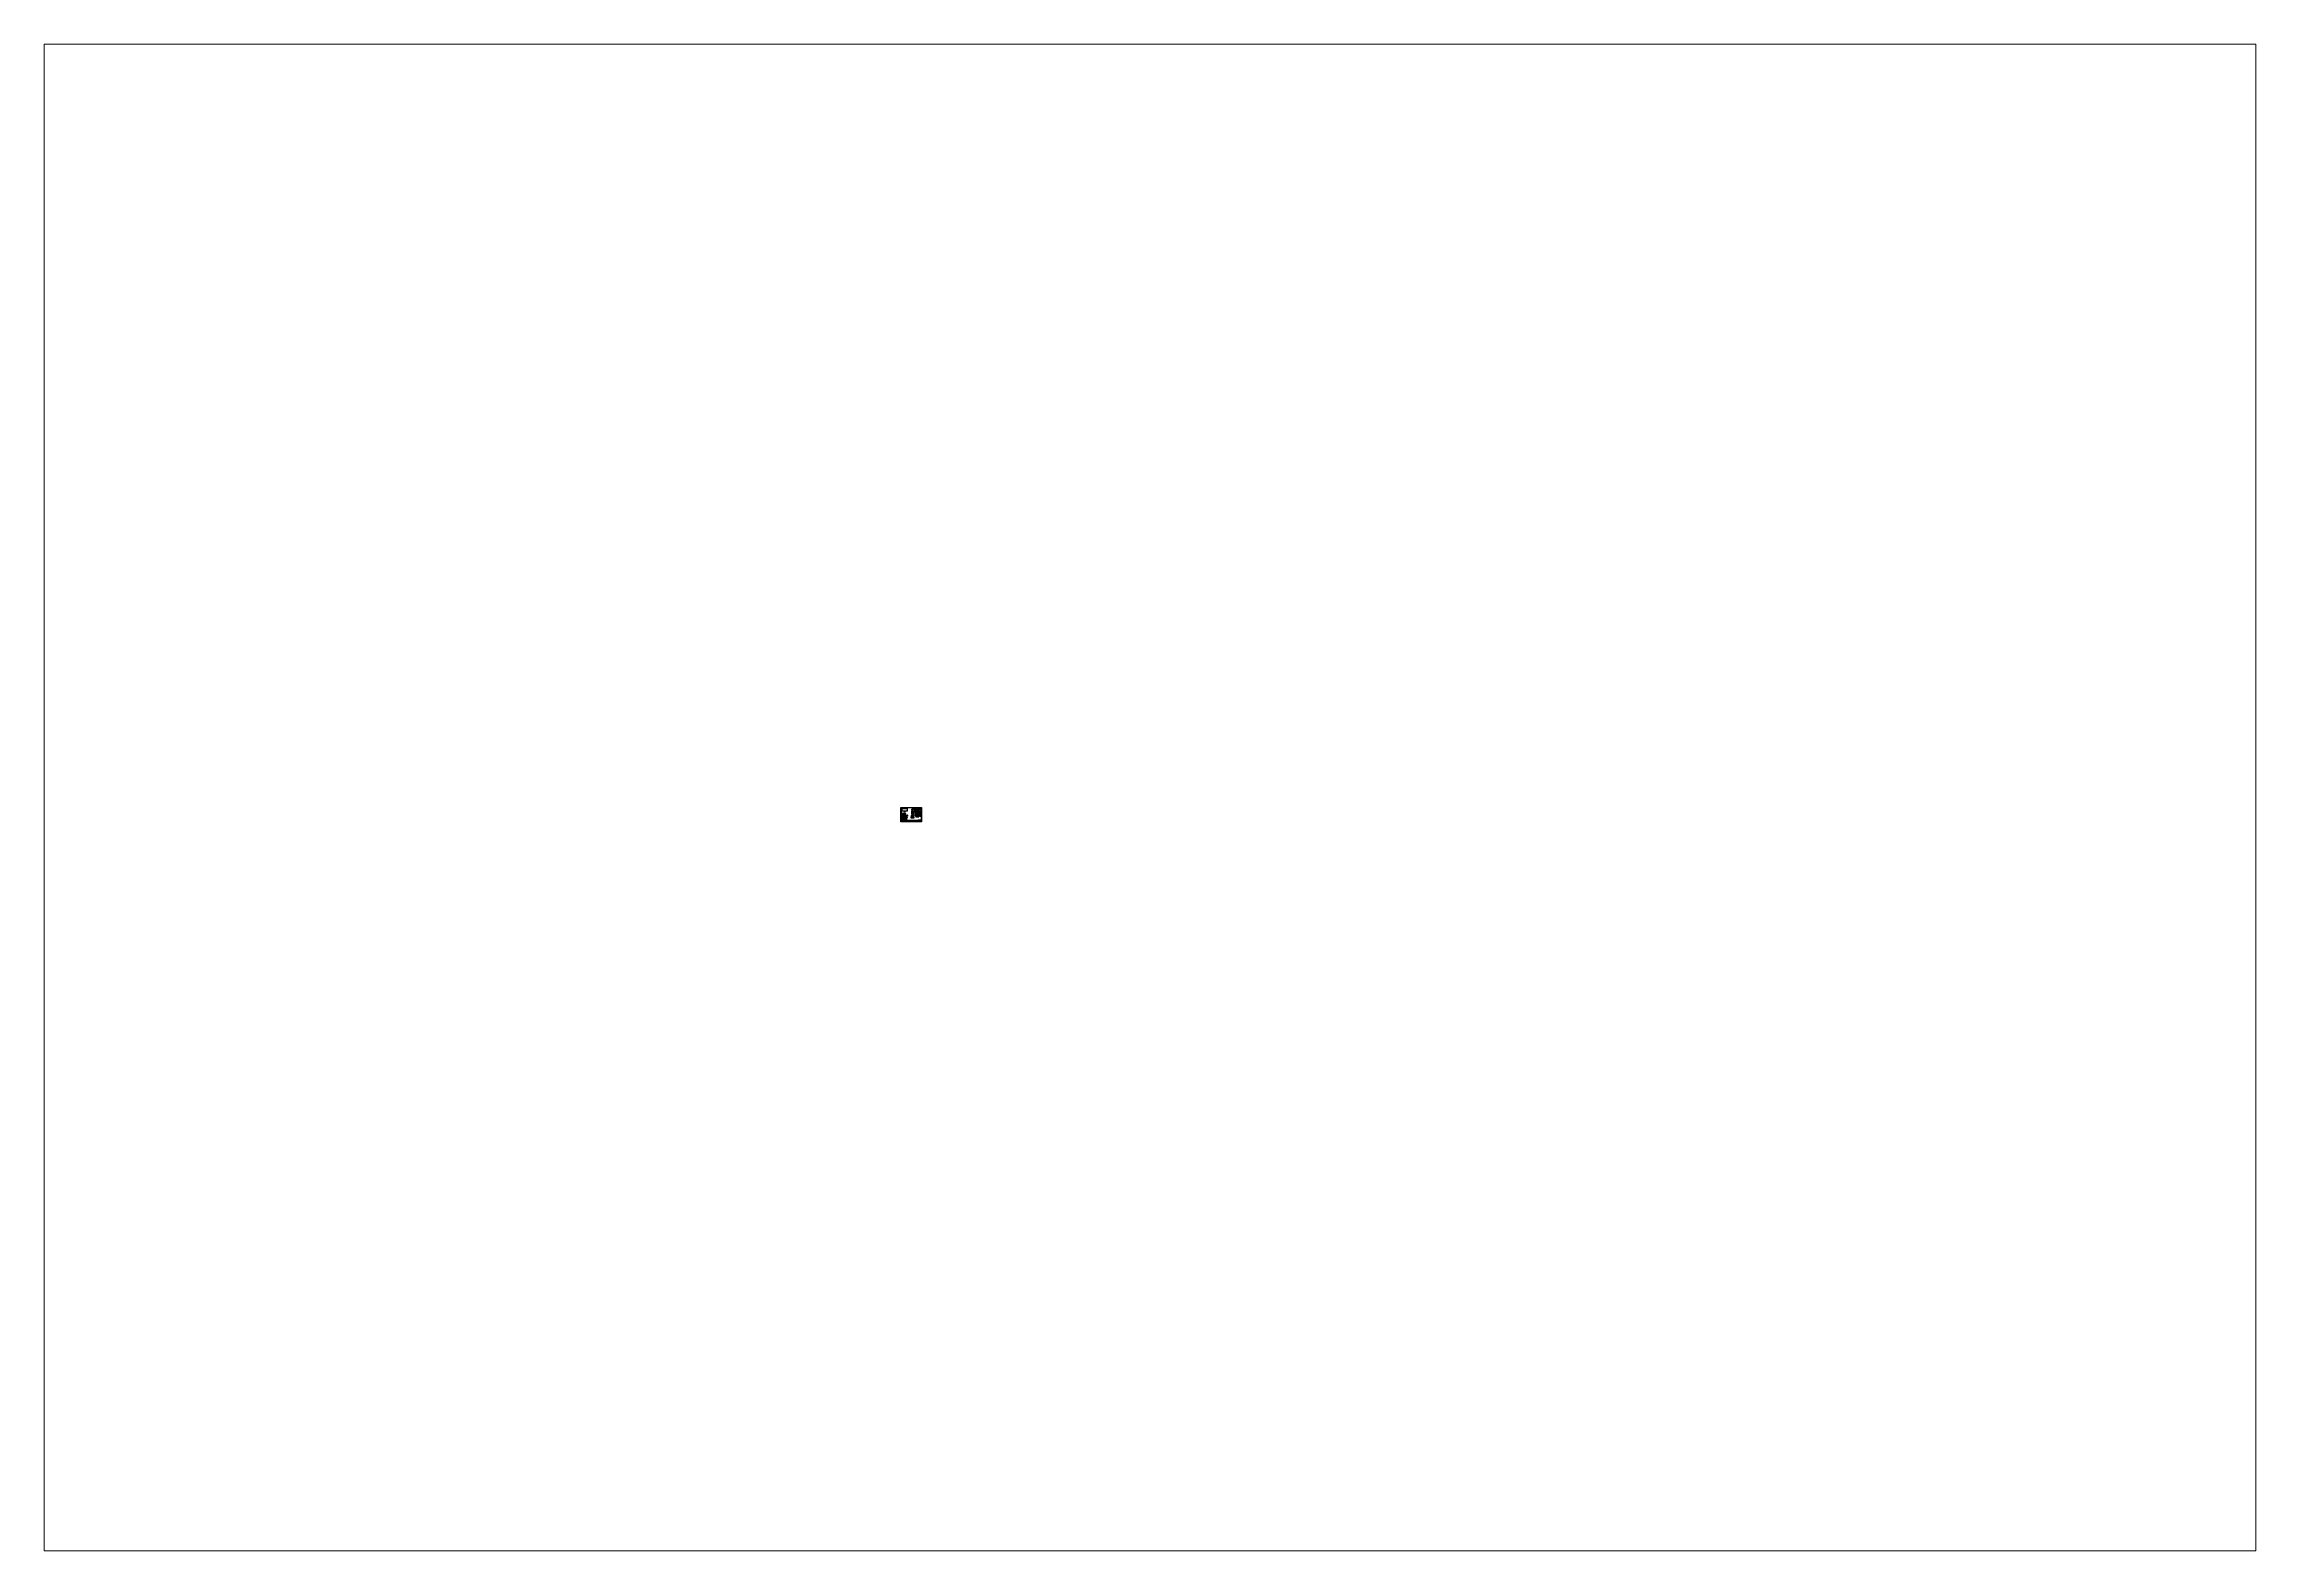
# Paper-space layout 'Layout1' of a CAD drawing. Extents: x 0 to 9.4, y 0 to 6.4.
# The model-space entities are those that its viewports show. They can reach past a viewport. Long polylines and large blocks are cut down to what shows.
import ezdxf
from ezdxf.enums import TextEntityAlignment as Align
from ezdxf.lldxf.tags import DXFTag

# ---------------------------------------------------------------- set-up
doc = ezdxf.new("R2010")
doc.units = 0
doc.header["$LTSCALE"] = 5
doc.header["$MEASUREMENT"] = 0
for name, color, linetype in [('ASHADE', 7, 'Continuous'), ('BAR', 6, 'Continuous'), ('BEAM1', 10, 'HIDDEN2'), ('BM TXT', 2, 'Continuous'), ('COL.TEXT', 1, 'Continuous'), ('colsize', 201, 'Continuous'), ('DIM', 5, 'Continuous'), ('DIMENSION', 5, 'Continuous'), ('FRAME', 6, 'Continuous'), ('GRID', 8, 'CENTER'), ('HT', 8, 'Continuous'), ('IBM', 4, 'Continuous'), ('LINE WORK', 4, 'Continuous'), ('LOGO', 1, 'Continuous'), ('NORMAL TEXT', 4, 'Continuous'), ('other', 5, 'Continuous'), ('REIN F', 6, 'Continuous'), ('REINF', 6, 'Continuous'), ('SECT-MKD', 1, 'Continuous'), ('SECT-NO', 1, 'Continuous'), ('sheet', 1, 'Continuous'), ('SLAB TXT', 2, 'Continuous'), ('STIRRUPS', 5, 'Continuous'), ('SUB TITLE', 3, 'Continuous'), ('TABLE FRAME', 5, 'Continuous'), ('TEXT', 4, 'Continuous'), ('TITLE', 6, 'Continuous'), ('TOR', 6, 'Continuous')]:
    doc.layers.add(name, color=color, linetype=linetype)
doc.layers.add('DIMENSIONS', color=5, linetype='Continuous', lineweight=13)
doc.styles.add('D', font='romand.shx', dxfattribs={"height": 200})
doc.styles.add('ROMAND', font='romans.shx', dxfattribs={"width": 0.85})
doc.styles.add('ROMANS', font='romans.shx', dxfattribs={"width": 0.8, "height": 2.25})
tags = doc.linetypes.add('CENTER', pattern=[2, 1.25, -0.25, 0.25, -0.25]).pattern_tags.tags
tags[10:11] = [DXFTag(74, 4), DXFTag(75, 0), DXFTag(340, '0'), DXFTag(46, 1.0), DXFTag(50, 0.0), DXFTag(44, 0.0), DXFTag(45, 0.0)]
tags[8:9] = [DXFTag(74, 4), DXFTag(75, 0), DXFTag(340, '0'), DXFTag(46, 1.0), DXFTag(50, 0.0), DXFTag(44, 0.0), DXFTag(45, 0.0)]
tags[6:7] = [DXFTag(74, 4), DXFTag(75, 0), DXFTag(340, '0'), DXFTag(46, 1.0), DXFTag(50, 0.0), DXFTag(44, 0.0), DXFTag(45, 0.0)]
tags[4:5] = [DXFTag(74, 4), DXFTag(75, 0), DXFTag(340, '0'), DXFTag(46, 1.0), DXFTag(50, 0.0), DXFTag(44, 0.0), DXFTag(45, 0.0)]
tags = doc.linetypes.add('HIDDEN', pattern=[0.375, 0.25, -0.125]).pattern_tags.tags
tags[6:7] = [DXFTag(74, 4), DXFTag(75, 0), DXFTag(340, '0'), DXFTag(46, 1.0), DXFTag(50, 0.0), DXFTag(44, 0.0), DXFTag(45, 0.0)]
tags[4:5] = [DXFTag(74, 4), DXFTag(75, 0), DXFTag(340, '0'), DXFTag(46, 1.0), DXFTag(50, 0.0), DXFTag(44, 0.0), DXFTag(45, 0.0)]
tags = doc.linetypes.add('HIDDEN2', pattern=[0.1875, 0.125, -0.0625]).pattern_tags.tags
tags[6:7] = [DXFTag(74, 4), DXFTag(75, 0), DXFTag(340, '0'), DXFTag(46, 1.0), DXFTag(50, 0.0), DXFTag(44, 0.0), DXFTag(45, 0.0)]
tags[4:5] = [DXFTag(74, 4), DXFTag(75, 0), DXFTag(340, '0'), DXFTag(46, 1.0), DXFTag(50, 0.0), DXFTag(44, 0.0), DXFTag(45, 0.0)]
doc.dimstyles.new('T1', dxfattribs={"dimtxt": 2.25, "dimasz": 2, "dimexe": 1, "dimexo": 0.5, "dimgap": 1, "dimtad": 1, "dimdec": 0, "dimzin": 1, "dimdsep": 46, "dimtxsty": 'ROMANS', "dimcen": 0.09, "dimclrd": 5, "dimclre": 5, "dimclrt": 4, "dimadec": 0, "dimazin": 0, "dimtfac": 1, "dimtdec": 0, "dimtofl": 0, "dimtmove": 0, "dimatfit": 3, "dimfxl": 0, "dimtolj": 1, "dimtzin": 1, "dimarcsym": 0})
pattern_1 = [(45, (-0.61234, -0.68378), (-0.176776695, 0.176776695), [])]
pattern_2 = [(45, (489.2545, 650.3322), (-0.8249579, 0.8249579), [])]

# ---------------------------------------------------------------- blocks, each defined once
blk = doc.blocks.new('MID')
at = {"layer": 'sheet', "color": 2}
for p, q in [((0, 0), (10, 0)), ((9, 1), (4, 6)), ((4, 6), (4, 1)), ((4, 1), (9, 1)), ((9, -1), (4, -6)), ((4, -1), (9, -1)), ((4, -6), (4, -1))]:
    blk.add_line(p, q, dxfattribs=at)
for points in [[(4, 6), (9, 1), (4, 1)], [(4, -6), (9, -1), (4, -1)]]:
    blk.add_solid(points, dxfattribs=at)
blk = doc.blocks.new('*X32')
at = {"color": 0}
for p, q in [((97993, 4849), (98484, 5340)), ((97993, 4867), (98466, 5340)), ((97993, 4885), (98448, 5340)), ((97993, 4902), (98431, 5340)), ((97993, 4920), (98413, 5340)), ((97993, 4938), (98395, 5340)), ((97993, 4955), (98378, 5340)), ((97993, 4973), (98360, 5340)), ((97993, 4991), (98342, 5340)), ((97993, 5008), (98325, 5340)), ((97993, 5026), (98307, 5340)), ((97993, 5044), (98289, 5340)), ((97993, 5061), (98272, 5340)), ((97993, 5079), (98254, 5340)), ((97993, 5097), (98236, 5340)), ((97993, 5114), (98219, 5340)), ((97993, 5132), (98201, 5340)), ((97993, 5150), (98183, 5340)), ((97993, 5167), (98166, 5340)), ((97993, 4832), (98243, 5082)), ((97993, 4814), (98243, 5064)), ((97993, 4796), (98243, 5046)), ((97993, 4779), (98243, 5029)), ((97993, 4761), (98243, 5011)), ((97993, 4743), (98243, 4993)), ((97993, 4725), (98243, 4975)), ((97994, 4709), (98243, 4958)), ((98003, 4700), (98243, 4940)), ((98012, 4692), (98243, 4922)), ((98021, 4683), (98243, 4905)), ((98030, 4674), (98243, 4887)), ((98038, 4665), (98243, 4869)), ((98047, 4656), (98243, 4852)), ((98056, 4647), (98243, 4834)), ((98065, 4639), (98243, 4816)), ((98074, 4630), (98243, 4799)), ((98083, 4621), (98252, 4790)), ((98092, 4612), (98270, 4790)), ((98100, 4603), (98287, 4790)), ((98109, 4594), (98305, 4790)), ((98118, 4585), (98323, 4790)), ((98127, 4577), (98340, 4790)), ((98136, 4568), (98358, 4790)), ((98145, 4559), (98376, 4790)), ((98153, 4550), (98393, 4790)), ((98162, 4541), (98411, 4790)), ((98179, 4540), (98429, 4790)), ((98196, 4540), (98446, 4790)), ((98214, 4540), (98464, 4790)), ((98232, 4540), (98482, 4790)), ((98249, 4540), (98493, 4784)), ((98251, 5090), (98493, 5332)), ((98267, 4540), (98493, 4766)), ((98269, 5090), (98493, 5314)), ((98285, 4540), (98493, 4748)), ((98287, 5090), (98493, 5296)), ((98303, 4540), (98493, 4730)), ((98305, 5090), (98493, 5279)), ((98320, 4540), (98493, 4713)), ((98322, 5090), (98493, 5261)), ((98338, 4540), (98493, 4695)), ((98340, 5090), (98493, 5243)), ((98356, 4540), (98493, 4677)), ((98358, 5090), (98493, 5225)), ((98373, 4540), (98493, 4660)), ((98375, 5090), (98493, 5208)), ((98391, 4540), (98493, 4642)), ((98393, 5090), (98493, 5190)), ((98409, 4540), (98493, 4624)), ((98411, 5090), (98493, 5172)), ((98426, 4540), (98493, 4607)), ((98428, 5090), (98493, 5155)), ((98444, 4540), (98493, 4589)), ((98446, 5090), (98493, 5137)), ((98462, 4540), (98493, 4571)), ((98464, 5090), (98493, 5119)), ((98479, 4540), (98493, 4554)), ((98481, 5090), (98493, 5102)), ((98643, 5093), (98890, 5340)), ((98643, 5110), (98873, 5340)), ((98643, 5128), (98855, 5340)), ((98643, 5146), (98837, 5340)), ((98643, 5163), (98820, 5340)), ((98643, 5181), (98802, 5340)), ((98643, 5199), (98784, 5340)), ((98643, 5216), (98767, 5340)), ((98643, 5234), (98749, 5340)), ((98643, 5252), (98731, 5340)), ((98643, 5269), (98714, 5340)), ((98643, 5287), (98696, 5340)), ((98643, 5305), (98678, 5340)), ((98643, 5322), (98661, 5340)), ((98643, 4527), (99143, 5027)), ((98643, 4509), (99143, 5009)), ((98643, 4492), (99143, 4992)), ((98643, 4474), (99143, 4974)), ((98643, 4456), (99143, 4956)), ((98643, 4439), (99143, 4939)), ((98643, 4421), (99143, 4921)), ((98643, 4403), (99143, 4903)), ((98643, 4386), (99143, 4886)), ((98643, 4368), (99143, 4868)), ((98643, 4350), (99143, 4850)), ((98643, 4332), (99143, 4832)), ((98643, 4315), (99143, 4815)), ((98643, 4297), (99143, 4797)), ((98643, 4545), (98888, 4790)), ((98643, 4562), (98871, 4790)), ((98643, 4580), (98853, 4790)), ((98643, 4598), (98835, 4790)), ((98643, 4615), (98818, 4790)), ((98643, 4633), (98800, 4790)), ((98643, 4651), (98782, 4790)), ((98643, 4668), (98765, 4790)), ((98643, 4686), (98747, 4790)), ((98643, 4704), (98729, 4790)), ((98643, 4721), (98712, 4790)), ((98643, 4739), (98694, 4790)), ((98643, 4757), (98676, 4790)), ((98643, 4774), (98659, 4790)), ((98643, 4279), (98893, 4529)), ((98643, 4262), (98893, 4512)), ((98643, 4244), (98893, 4494)), ((98657, 4240), (98893, 4476)), ((98658, 5090), (98908, 5340)), ((98674, 4240), (98893, 4459)), ((98676, 5090), (98926, 5340)), ((98692, 4240), (98893, 4441)), ((98693, 5090), (98943, 5340)), ((98710, 4240), (98893, 4423)), ((98711, 5090), (98961, 5340)), ((98727, 4240), (98893, 4406)), ((98729, 5090), (98976, 5337)), ((98745, 4240), (98893, 4388)), ((98746, 5090), (98984, 5328)), ((98763, 4240), (98893, 4370)), ((98764, 5090), (98993, 5319)), ((98780, 4240), (98893, 4353)), ((98782, 5090), (99002, 5310)), ((98798, 4240), (98893, 4335)), ((98799, 5090), (99011, 5302)), ((98816, 4240), (98893, 4317)), ((98817, 5090), (99020, 5293)), ((98833, 4240), (98893, 4300)), ((98835, 5090), (99029, 5284)), ((98851, 4240), (98893, 4282)), ((98853, 5090), (99037, 5275)), ((98869, 4240), (98893, 4264)), ((98870, 5090), (99046, 5266)), ((98886, 4240), (98893, 4247)), ((98888, 5090), (99055, 5257)), ((98893, 5077), (99064, 5249)), ((98893, 5060), (99073, 5240)), ((98893, 5042), (99082, 5231)), ((98893, 5024), (99090, 5222)), ((98893, 5007), (99099, 5213)), ((98893, 4989), (99108, 5204)), ((98893, 4971), (99117, 5196)), ((98893, 4954), (99126, 5187)), ((98893, 4936), (99135, 5178)), ((98893, 4918), (99143, 5168)), ((98893, 4901), (99143, 5151)), ((98893, 4883), (99143, 5133)), ((98893, 4865), (99143, 5115)), ((98893, 4848), (99143, 5098)), ((98893, 4830), (99143, 5080)), ((98893, 4812), (99143, 5062)), ((98893, 4795), (99143, 5045)), ((98904, 4540), (99143, 4779)), ((98921, 4540), (99143, 4762)), ((98939, 4540), (99143, 4744)), ((98957, 4540), (99143, 4726)), ((99292, 4540), (99542, 4790)), ((99293, 5089), (99543, 5339)), ((99293, 5071), (99543, 5321)), ((99293, 5106), (99492, 5306)), ((99293, 5053), (99543, 5303)), ((99293, 5036), (99543, 5286)), ((99293, 5124), (99437, 5268)), ((99293, 5018), (99543, 5268)), ((99293, 5000), (99543, 5250)), ((99293, 4982), (99543, 5232)), ((99293, 5142), (99381, 5230)), ((99293, 4965), (99543, 5215)), ((99293, 4947), (99543, 5197)), ((99293, 5159), (99326, 5192)), ((99293, 4929), (99543, 5179)), ((99293, 4912), (99543, 5162)), ((99293, 4894), (99543, 5144)), ((99293, 4876), (99543, 5126)), ((99293, 4859), (99543, 5109)), ((99293, 4841), (99543, 5091)), ((99293, 4823), (99543, 5073)), ((99293, 4806), (99543, 5056)), ((99293, 4788), (99543, 5038)), ((99293, 4770), (99543, 5020)), ((99293, 4753), (99543, 5003)), ((99293, 4735), (99543, 4985)), ((99293, 4717), (99543, 4967)), ((99293, 4700), (99543, 4950)), ((99293, 4682), (99543, 4932)), ((99293, 4664), (99543, 4914)), ((99293, 4647), (99543, 4897)), ((99293, 4629), (99543, 4879)), ((99293, 4611), (99543, 4861)), ((99293, 4594), (99543, 4844)), ((99293, 4576), (99543, 4826)), ((99293, 4558), (99543, 4808)), ((99310, 4540), (99560, 4790)), ((99328, 4540), (99578, 4790)), ((99345, 4540), (99595, 4790)), ((99363, 4540), (99613, 4790)), ((99381, 4540), (99631, 4790)), ((99399, 4540), (99649, 4790)), ((99416, 4540), (99666, 4790)), ((99434, 4540), (99684, 4790)), ((99452, 4540), (99702, 4790)), ((99469, 4540), (99719, 4790)), ((99487, 4540), (99737, 4790)), ((99505, 4540), (99755, 4790)), ((99522, 4540), (99772, 4790)), ((99540, 4540), (99790, 4790)), ((99558, 4540), (99808, 4790)), ((99575, 4540), (99825, 4790)), ((99593, 4540), (99843, 4790)), ((99611, 4540), (99861, 4790)), ((99628, 4540), (99878, 4790)), ((99646, 4540), (99896, 4790)), ((99664, 4540), (99914, 4790)), ((99681, 4540), (99931, 4790))]:
    blk.add_line(p, q, dxfattribs=at)
blk = doc.blocks.new('*X31')
at = {"color": 0}
for p, q in [((97343, 4906), (98027, 5590)), ((97343, 4924), (98009, 5590)), ((97343, 4942), (97991, 5590)), ((97343, 4959), (97974, 5590)), ((97343, 4977), (97956, 5590)), ((97343, 4995), (97938, 5590)), ((97343, 5012), (97921, 5590)), ((97343, 5030), (97903, 5590)), ((97343, 5048), (97885, 5590)), ((97343, 5065), (97868, 5590)), ((97343, 5083), (97850, 5590)), ((97343, 5101), (97832, 5590)), ((97343, 5118), (97815, 5590)), ((97343, 5136), (97797, 5590)), ((97343, 5154), (97779, 5590)), ((97343, 5171), (97762, 5590)), ((97343, 5189), (97744, 5590)), ((97343, 4889), (98043, 5589)), ((97343, 4871), (98043, 5571)), ((97343, 4853), (98043, 5553)), ((97343, 4694), (97714, 5065)), ((97343, 4712), (97696, 5065)), ((97343, 4730), (97678, 5065)), ((97343, 4747), (97661, 5065)), ((97343, 4765), (97643, 5065)), ((97343, 4783), (97625, 5065)), ((97343, 4800), (97608, 5065)), ((97343, 4818), (97590, 5065)), ((97343, 4836), (97572, 5065)), ((97350, 4683), (97732, 5065)), ((97359, 4674), (97749, 5065)), ((97367, 4666), (97767, 5065)), ((97376, 4657), (97785, 5065)), ((97385, 4648), (97802, 5065)), ((97394, 4639), (97820, 5065)), ((97403, 4630), (97579, 4807)), ((97412, 4621), (97588, 4798)), ((97420, 4613), (97597, 4789)), ((97429, 4604), (97606, 4781)), ((97438, 4595), (97615, 4772)), ((97447, 4586), (97624, 4763)), ((97456, 4577), (97633, 4754)), ((97465, 4568), (97641, 4745)), ((97473, 4560), (97650, 4736)), ((97482, 4551), (97659, 4728)), ((97491, 4542), (97668, 4719)), ((97500, 4533), (97677, 4710)), ((97509, 4524), (97686, 4701)), ((97518, 4515), (97694, 4692)), ((97526, 4507), (97703, 4683)), ((97535, 4498), (97712, 4674)), ((97544, 4489), (97721, 4666)), ((97553, 4480), (97730, 4657)), ((97562, 4471), (97739, 4648)), ((97571, 4462), (97747, 4639)), ((97579, 4454), (97756, 4630)), ((97588, 4815), (97838, 5065)), ((97588, 4445), (97765, 4621)), ((97597, 4436), (97774, 4613)), ((97605, 4815), (97843, 5053)), ((97606, 4427), (97783, 4604)), ((97615, 4418), (97792, 4595)), ((97623, 4815), (97843, 5035)), ((97624, 4409), (97800, 4586)), ((97633, 4400), (97809, 4577)), ((97641, 4815), (97843, 5017)), ((97641, 4392), (97818, 4568)), ((97650, 4383), (97827, 4560)), ((97658, 4815), (97843, 5000)), ((97659, 4374), (97836, 4551)), ((97668, 4365), (97845, 4542)), ((97676, 4815), (97843, 4982)), ((97677, 4356), (97861, 4540)), ((97686, 4347), (97878, 4540)), ((97694, 4815), (97843, 4964)), ((97694, 4339), (97896, 4540)), ((97703, 4330), (97914, 4540)), ((97711, 4815), (97843, 4947)), ((97712, 4321), (97931, 4540)), ((97721, 4312), (97949, 4540)), ((97729, 4815), (97843, 4929)), ((97730, 4303), (97967, 4540)), ((97739, 4294), (97984, 4540)), ((97747, 4815), (97843, 4911)), ((97752, 4290), (98002, 4540)), ((97764, 4815), (97843, 4894)), ((97770, 4290), (98020, 4540)), ((97782, 4815), (97843, 4876)), ((97787, 4290), (98037, 4540)), ((97800, 4815), (97843, 4858)), ((97805, 4290), (98043, 4528)), ((97817, 4815), (97843, 4841)), ((97823, 4290), (98043, 4510)), ((97835, 4815), (97843, 4823)), ((97840, 4290), (98043, 4493)), ((97847, 5340), (98043, 5536)), ((97858, 4290), (98043, 4475)), ((97865, 5340), (98043, 5518)), ((97876, 4290), (98043, 4457)), ((97883, 5340), (98043, 5500)), ((97893, 4290), (98043, 4440)), ((97900, 5340), (98043, 5483)), ((97911, 4290), (98043, 4422)), ((97918, 5340), (98043, 5465)), ((97929, 4290), (98043, 4404)), ((97936, 5340), (98043, 5447)), ((97946, 4290), (98043, 4387)), ((97953, 5340), (98043, 5430)), ((97964, 4290), (98043, 4369)), ((97971, 5340), (98043, 5412)), ((97982, 4290), (98043, 4351)), ((97989, 5340), (98043, 5394)), ((97999, 4290), (98043, 4334)), ((98007, 5340), (98043, 5377)), ((98017, 4290), (98043, 4316)), ((98024, 5340), (98043, 5359)), ((98035, 4290), (98043, 4298)), ((98042, 5340), (98043, 5341))]:
    blk.add_line(p, q, dxfattribs=at)
blk = doc.blocks.new('LOGO')
at = {"layer": 'LOGO'}
for p, q in [((636, 52), (640, 56)), ((636, 52), (636, 47)), ((636, 47), (640, 43)), ((639, 51), (641, 54)), ((639, 51), (641, 51)), ((639, 49), (641, 46)), ((639, 49), (641, 49)), ((640, 56), (643, 56)), ((640, 43), (643, 43)), ((641, 54), (643, 54)), ((641, 51), (641, 49)), ((641, 46), (643, 46)), ((643, 56), (643, 54)), ((643, 52), (645, 54)), ((643, 52), (643, 48)), ((643, 48), (645, 46)), ((643, 46), (643, 43)), ((645, 54), (648, 54)), ((645, 51), (645, 48)), ((645, 51), (648, 51)), ((645, 48), (648, 48)), ((645, 46), (648, 46)), ((648, 54), (648, 51)), ((648, 48), (648, 46)), ((653, 54), (649, 54)), ((649, 54), (649, 51)), ((652, 51), (649, 51)), ((649, 48), (649, 43)), ((652, 48), (649, 48)), ((652, 43), (649, 43)), ((652, 51), (652, 48)), ((653, 46), (652, 46)), ((652, 46), (652, 43)), ((654, 52), (653, 54)), ((654, 48), (653, 46)), ((654, 52), (654, 48)), ((656, 52), (658, 54)), ((656, 52), (656, 46)), ((660, 46), (656, 46)), ((658, 54), (658, 48)), ((662, 48), (658, 48)), ((662, 48), (660, 46))]:
    blk.add_line(p, q, dxfattribs=at)
at = {"layer": 'LOGO', "color": 2, "xscale": 0.010009765625, "yscale": 0.010009765625, "zscale": 0.01}
for name in ['*X31', '*X32']:
    blk.add_blockref(name, (-338, 1), dxfattribs=at)
blk = doc.blocks.new('*D460')
at = {"layer": 'DEFPOINTS', "color": 5, "linetype": 'ByBlock'}
for p in [(1069, 963), (1177, 965)]:
    blk.add_point(p, dxfattribs=at)
at = {"layer": 'DIM', "color": 5, "linetype": 'ByBlock', "lineweight": -2}
for p, q in [((1069, 962), (1069, 958)), ((1069, 959), (1177, 959)), ((1177, 964), (1177, 958))]:
    blk.add_line(p, q, dxfattribs=at)
at = {"layer": 'DIM', "color": 5, "linetype": 'ByBlock'}
for points in [[(1069, 959), (1071, 959), (1071, 960)], [(1177, 959), (1175, 959), (1175, 960)]]:
    blk.add_solid(points, dxfattribs=at)
at = {"layer": 'DIM', "color": 4, "linetype": 'ByBlock', "insert": (1123, 962), "char_height": 2.25, "attachment_point": 5, "style": 'ROMANS'}
blk.add_mtext('BIGGER SPAN (L1)', dxfattribs=at)
blk = doc.blocks.new('*D467')
at = {"layer": 'DEFPOINTS', "color": 5, "linetype": 'ByBlock'}
for p in [(1182, 976), (1204, 986)]:
    blk.add_point(p, dxfattribs=at)
at = {"layer": 'DIM', "color": 5, "linetype": 'ByBlock', "lineweight": -2}
for p, q in [((1182, 976), (1182, 958)), ((1182, 959), (1204, 959)), ((1204, 986), (1204, 958))]:
    blk.add_line(p, q, dxfattribs=at)
at = {"layer": 'DIM', "color": 5, "linetype": 'ByBlock'}
for points in [[(1182, 959), (1184, 959), (1184, 960)], [(1204, 959), (1202, 959), (1202, 960)]]:
    blk.add_solid(points, dxfattribs=at)
at = {"layer": 'DIM', "color": 4, "linetype": 'ByBlock', "insert": (1193, 961), "char_height": 2.25, "attachment_point": 5, "style": 'ROMANS'}
blk.add_mtext('CANTILEVER', dxfattribs=at)
blk = doc.blocks.new('*D378')
at = {"layer": 'DEFPOINTS', "color": 5, "linetype": 'ByBlock'}
for p in [(1638, 1058, 1003), (1640, 1059, 1003)]:
    blk.add_point(p, dxfattribs=at)
at = {"layer": 'DIM', "color": 5, "linetype": 'ByBlock', "lineweight": -2}
for p, q in [((1639, 1054, 1003), (1638, 1052, 1003)), ((1639, 1057, 1003), (1641, 1055, 1003)), ((1641, 1059, 1003), (1643, 1056, 1003)), ((1644, 1059, 1003), (1649, 1063, 1003))]:
    blk.add_line(p, q, dxfattribs=at)
at = {"layer": 'DIM', "color": 5, "linetype": 'ByBlock'}
for points in [[(1641, 1055, 1003), (1639, 1054, 1003), (1639, 1054, 1003)], [(1643, 1057, 1003), (1644, 1058, 1003), (1644, 1059, 1003)]]:
    blk.add_solid(points, dxfattribs=at)
at = {"layer": 'DIM', "color": 4, "linetype": 'ByBlock', "insert": (1646, 1063, 1003), "char_height": 2.25, "attachment_point": 5, "rotation": 44.0995, "style": 'ROMANS'}
blk.add_mtext('75', dxfattribs=at)
blk = doc.blocks.new('*D371')
at = {"layer": 'DEFPOINTS', "color": 5, "linetype": 'ByBlock'}
for p in [(1491, 1219), (1493, 1219)]:
    blk.add_point(p, dxfattribs=at)
at = {"layer": 'DIM', "color": 5, "linetype": 'ByBlock', "lineweight": -2}
for p, q in [((1489, 1209), (1487, 1209)), ((1491, 1218), (1491, 1208)), ((1493, 1218), (1493, 1208)), ((1495, 1209), (1507, 1209))]:
    blk.add_line(p, q, dxfattribs=at)
at = {"layer": 'DIM', "color": 5, "linetype": 'ByBlock'}
for points in [[(1491, 1209), (1489, 1209), (1489, 1209)], [(1493, 1209), (1495, 1209), (1495, 1209)]]:
    blk.add_solid(points, dxfattribs=at)
at = {"layer": 'DIM', "color": 4, "linetype": 'ByBlock', "insert": (1502, 1211), "char_height": 2.25, "attachment_point": 5, "style": 'ROMANS'}
blk.add_mtext('50mm', dxfattribs=at)
blk = doc.blocks.new('AW')
at = {"layer": 'DIM'}
blk.add_line((39, 370), (31, 370), dxfattribs=at)
blk.add_lwpolyline([(33, 372), (33, 388, -0.414214), (36, 391), (55, 391)], format="xyb", dxfattribs=at)
for points in [[(33, 372), (33, 370), (32, 372)], [(55, 391), (57, 391), (55, 390)]]:
    blk.add_solid(points, dxfattribs=at)
at = {"layer": 'TEXT', "style": 'ROMANS', "width": 0.9}
blk.add_text('Ld', height=2.27, rotation=90, dxfattribs=at).set_placement((31, 381), align=Align.MIDDLE)
blk = doc.blocks.new('AR')
at = {"layer": 'DIM'}
blk.add_line((37, 378), (22, 378), dxfattribs=at)
blk.add_lwpolyline([(27, 376), (27, 369, 0.414214), (30, 366), (55, 366)], format="xyb", dxfattribs=at)
for points in [[(26, 376), (27, 378), (27, 376)], [(55, 366), (57, 366), (55, 366)]]:
    blk.add_solid(points, dxfattribs=at)
at = {"layer": 'TEXT', "style": 'ROMANS', "width": 0.9}
blk.add_text('Ld', height=2.27, rotation=90, dxfattribs=at).set_placement((25, 371), align=Align.MIDDLE)
blk = doc.blocks.new('*D379')
at = {"layer": 'DEFPOINTS', "color": 5, "linetype": 'ByBlock'}
for p in [(1695, 1058, 1003), (1697, 1059, 1003)]:
    blk.add_point(p, dxfattribs=at)
at = {"layer": 'DIM', "color": 5, "linetype": 'ByBlock', "lineweight": -2}
for p, q in [((1696, 1054, 1003), (1695, 1052, 1003)), ((1696, 1057, 1003), (1698, 1055, 1003)), ((1697, 1059, 1003), (1700, 1056, 1003)), ((1701, 1058, 1003), (1706, 1063, 1003))]:
    blk.add_line(p, q, dxfattribs=at)
at = {"layer": 'DIM', "color": 5, "linetype": 'ByBlock'}
for points in [[(1697, 1055, 1003), (1696, 1054, 1003), (1696, 1054, 1003)], [(1699, 1057, 1003), (1701, 1058, 1003), (1701, 1059, 1003)]]:
    blk.add_solid(points, dxfattribs=at)
at = {"layer": 'DIM', "color": 4, "linetype": 'ByBlock', "insert": (1703, 1063, 1003), "char_height": 2.25, "attachment_point": 5, "rotation": 44.0995, "style": 'ROMANS'}
blk.add_mtext('75', dxfattribs=at)
blk = doc.blocks.new('*D472')
at = {"layer": 'DEFPOINTS', "color": 5, "linetype": 'ByBlock'}
for p in [(970, 963), (1069, 963)]:
    blk.add_point(p, dxfattribs=at)
at = {"layer": 'DIM', "color": 5, "linetype": 'ByBlock', "lineweight": -2}
for p, q in [((970, 962), (970, 958)), ((970, 959), (1069, 959)), ((1069, 962), (1069, 958))]:
    blk.add_line(p, q, dxfattribs=at)
at = {"layer": 'DIM', "color": 5, "linetype": 'ByBlock'}
for points in [[(970, 959), (972, 959), (972, 960)], [(1069, 959), (1067, 959), (1067, 960)]]:
    blk.add_solid(points, dxfattribs=at)
at = {"layer": 'DIM', "color": 4, "linetype": 'ByBlock', "insert": (1020, 962), "char_height": 2.25, "attachment_point": 5, "style": 'ROMANS'}
blk.add_mtext('(L2)', dxfattribs=at)
blk = doc.blocks.new('*D372')
at = {"layer": 'DEFPOINTS', "color": 5, "linetype": 'ByBlock'}
for p in [(1697, 1235), (1699, 1237)]:
    blk.add_point(p, dxfattribs=at)
at = {"layer": 'DIM', "color": 5, "linetype": 'ByBlock', "lineweight": -2}
for p, q in [((1697, 1230), (1696, 1228)), ((1698, 1234), (1699, 1230)), ((1699, 1236), (1701, 1232)), ((1702, 1234), (1706, 1239))]:
    blk.add_line(p, q, dxfattribs=at)
at = {"layer": 'DIM', "color": 5, "linetype": 'ByBlock'}
for points in [[(1698, 1231), (1697, 1229), (1697, 1230)], [(1700, 1233), (1702, 1234), (1701, 1235)]]:
    blk.add_solid(points, dxfattribs=at)
at = {"layer": 'DIM', "color": 4, "linetype": 'ByBlock', "insert": (1703, 1239), "char_height": 2.25, "attachment_point": 5, "rotation": 45.75898, "style": 'ROMANS'}
blk.add_mtext('75', dxfattribs=at)
blk = doc.blocks.new('*D373')
at = {"layer": 'DEFPOINTS', "color": 5, "linetype": 'ByBlock'}
for p in [(1721, 1233), (1723, 1234)]:
    blk.add_point(p, dxfattribs=at)
at = {"layer": 'DIM', "color": 5, "linetype": 'ByBlock', "lineweight": -2}
for p, q in [((1723, 1227), (1721, 1226)), ((1722, 1233), (1725, 1228)), ((1723, 1234), (1726, 1228)), ((1728, 1230), (1733, 1234))]:
    blk.add_line(p, q, dxfattribs=at)
at = {"layer": 'DIM', "color": 5, "linetype": 'ByBlock'}
for points in [[(1724, 1228), (1723, 1227), (1723, 1228)], [(1726, 1229), (1728, 1230), (1727, 1231)]]:
    blk.add_solid(points, dxfattribs=at)
at = {"layer": 'DIM', "color": 4, "linetype": 'ByBlock', "insert": (1730, 1235), "char_height": 2.25, "attachment_point": 5, "rotation": 31.92049, "style": 'ROMANS'}
blk.add_mtext('75', dxfattribs=at)
blk = doc.blocks.new('*D380')
at = {"layer": 'DEFPOINTS', "color": 5, "linetype": 'ByBlock'}
for p in [(1662, 1056, 1003), (1663, 1057, 1003)]:
    blk.add_point(p, dxfattribs=at)
at = {"layer": 'DIM', "color": 5, "linetype": 'ByBlock', "lineweight": -2}
for p, q in [((1660, 1048, 1003), (1658, 1047, 1003)), ((1662, 1056, 1003), (1662, 1048, 1003)), ((1663, 1057, 1003), (1663, 1049, 1003)), ((1665, 1051, 1003), (1671, 1055, 1003))]:
    blk.add_line(p, q, dxfattribs=at)
at = {"layer": 'DIM', "color": 5, "linetype": 'ByBlock'}
for points in [[(1662, 1049, 1003), (1660, 1048, 1003), (1660, 1049, 1003)], [(1663, 1050, 1003), (1665, 1051, 1003), (1665, 1052, 1003)]]:
    blk.add_solid(points, dxfattribs=at)
at = {"layer": 'DIM', "color": 4, "linetype": 'ByBlock', "insert": (1668, 1055, 1003), "char_height": 2.25, "attachment_point": 5, "rotation": 31.92049, "style": 'ROMANS'}
blk.add_mtext('75', dxfattribs=at)
blk = doc.blocks.new('N11')
at = {"layer": 'SUB TITLE', "style": 'ROMANS', "width": 0.8}
blk.add_text('%%uLEGEND', height=2.75, dxfattribs=at).set_placement((959, 791))
at = {"layer": 'TEXT', "style": 'ROMANS'}
for s, width, p in [('U.N.O....... UNLESS NOTED OTHERWISE', 0.75, (959, 787)), ('F.F.L........  FINISHED FLOOR LEVEL', 0.75, (959, 783)), ('F.G.L........ FINISHED GROUND LEVEL', 0.75, (959, 780)), ('E.G.L........ EXISTING GROUND LEVEL', 0.75, (959, 777)), ('TYP........  TYPICAL', 0.75, (959, 773)), ('T.O.C........ TOP OF CONCRETE', 0.75, (959, 770)), ('B.O.B....... BOTTOM OF BEAM', 0.75, (959, 766)), ('B/W.......... BOTH WAYS', 0.75, (959, 763)), ('C............. CENTRE LINE', 0.75, (959, 760)), ('L', 0.7, (960, 759)), ('C/C.......... CENTRE TO CENTER SPACING', 0.75, (959, 756)), ('SFR.......... SIDE FACE REINFORCEMENT', 0.75, (959, 753)), ('INV.......... INVERTED BEAM', 0.75, (959, 750)), ('R/S......... REGULAR W.R.T. SUNK', 0.75, (959, 747)), ('Ld............ DEVELOPMENT LENGTH', 0.75, (959, 744)), ('R/F.......... REINFORCEMENT STEEL', 0.75, (959, 740))]:
    blk.add_text(s, height=2.5, dxfattribs=dict(at, width=width)).set_placement(p)
blk = doc.blocks.new('N12')
at = {"layer": 'TABLE FRAME'}
for p, q in [((1026, 746, 1003), (1135, 746, 1003)), ((1026, 741, 1003), (1136, 741, 1003))]:
    blk.add_line(p, q, dxfattribs=at)
at = {"layer": 'SUB TITLE', "style": 'ROMANS', "width": 0.8}
blk.add_text('%%uGENERAL NOTES', height=2.75, dxfattribs=at).set_placement((1024, 791, 1003))
at = {"layer": 'TEXT', "style": 'ROMANS'}
for s, width, p in [('1. ALL DIMENSIONS ARE IN mm AND LEVELS IN METER. (U.N.0.)', 0.75, (1023, 786, 1003)), ('2. THIS DRAWING IS TO BE READ IN CONJUNCTION WITH THE RELEVANT ARCHITECTURAL ', 0.7, (1023, 782, 1003)), ('3. DO NOT SCALE THE DRAWING. ', 0.75, (1023, 775, 1003)), ('4. ANOMALIES IF ANY SHALL BE RESOLVED WITH M/S. EPICONS', 0.75, (1022, 771, 1003)), ('5. FOLLOW LATEST REVISION OF ALL RELEVENT DRAWINGS AND B.I.S. CODES.', 0.75, (1023, 763, 1003)), ("6. `HOLD' MARK MEANS WORK SHALL NOT BE EXECUTED", 0.75, (1022, 759, 1003)), ("7. ONLY `VALID FOR CONSTRUCTION' DRG. SHALL BE USED FOR EXECUTION OF WORK.", 0.7, (1023, 755, 1003)), ('8. CONTACTOR SHALL CHECK ALL DIMENSIONS AND LEVELS BEFOR EXECUTION OF WORK.', 0.7, (1023, 750, 1003)), ('9. ALL THE R.C.C./STRUCTURAL WORK SHALL BE EXECUTED STRICTLY UNDER ', 0.75, (1023, 746, 1003)), (' PRIOR TO EXECUTION OF WORK.', 0.75, (1025, 767, 1003)), ('COMPETENT TECHNICAL SUPERVISION SEPARATELY PROVIDED BY THE OWNER', 0.75, (1026, 742, 1003)), (' DRAWINGS, SERVICE CONSULTANTS DRGS. AND CIVIL CONTRACT DOCUMENT.', 0.75, (1025, 778, 1003))]:
    blk.add_text(s, height=2.5, dxfattribs=dict(at, width=width)).set_placement(p)
blk = doc.blocks.new('N13')
at = {"layer": 'COL.TEXT'}
blk.add_line((1066, 833), (958, 833), dxfattribs=at)
at = {"layer": 'TABLE FRAME', "linetype": 'Continuous'}
for p, q in [((1066, 865), (958, 865)), ((1066, 861), (958, 861)), ((1066, 857), (958, 857)), ((1066, 853), (958, 853)), ((1066, 845), (958, 845)), ((1066, 841), (958, 841)), ((1066, 837), (958, 837)), ((1066, 827), (958, 827)), ((1066, 822), (958, 822)), ((1066, 818), (958, 818)), ((1066, 814), (958, 814)), ((1066, 810), (958, 810)), ((1066, 806), (958, 806)), ((1066, 802), (958, 802)), ((984, 833), (984, 865)), ((1020, 849), (984, 849)), ((992, 802), (992, 827)), ((1020, 833), (1020, 853)), ((1028, 802), (1028, 827)), ((1029, 853), (1029, 865))]:
    blk.add_line(p, q, dxfattribs=at)
at = {"layer": 'TEXT'}
for p, q in [((1051, 851), (1052, 850)), ((1052, 846), (1053, 847))]:
    blk.add_line(p, q, dxfattribs=at)
at = {"layer": 'SUB TITLE', "style": 'ROMANS', "width": 0.8}
for s, height, p in [('S.F.R.', 2.5, (959, 799)), ('%%uCLEAR COVER TO REINFORCEMENT', 2.75, (960, 869)), ('%%uLAP LENGTH FOR REINF. BARS   (d = DIA OF BAR)', 2.75, (960, 829))]:
    blk.add_text(s, height=height, dxfattribs=at).set_placement(p)
at = {"layer": 'TEXT', "style": 'ROMANS'}
for s, height, width, p in [('   2. COLUMNS  :      BELOW GR. =65mm.(min)   ABOVE GR. = 40mm.', 2.5, 0.7, (954, 858)), ('    3. PLINTH BEAMS:    BOTTOM & TOP = 50mm.   SIDE. = 50mm. ', 2.5, 0.7, (952, 854)), ('   1. FOOTINGS/RAFT :  BOTTOM & TOP  = 50mm.  SIDE  = 75mm.', 2.5, 0.7, (954, 862)), ('4. FL00R BEAMS     BOTTOM = 40mm. ', 2.5, 0.7, (959, 850)), ('5. FL00R SLABS      BOTTOM = 20mm. ', 2.5, 0.7, (959, 842)), ('6. R.C.C. WALLS      BELOW GR.= 50mm.       ABOVE GR.  = 40mm, ', 2.5, 0.7, (958, 838)), ('7. WATER TANK       WALL SIDE = 40mm,      SLAB = 40mm.', 2.5, 0.7, (958, 834)), ('   GRADE OF CONCRETE  ', 2.5, 0.7, (955, 824)), ('PROVIDE SIDE FACE REINFORCEMENT FOR BEAMS WITH DEPTH MORE THAN 750mm.', 2.5, 0.65, (959, 796)), ('M :20 ', 2.5, 0.7, (960, 819)), ('M :25', 2.5, 0.7, (960, 815)), ('M :30', 2.5, 0.7, (960, 811)), ('M :35', 2.5, 0.7, (960, 807)), ('M :40 AND ABOVE', 2.5, 0.7, (960, 803)), ('                  TOP = 25mm. ', 2.5, 0.7, (959, 846)), (' FOR Fe-415 STEEL', 2.5, 0.7, (996, 824)), ('55 d', 2.5, 0.75, (1003, 819)), ('47 d', 2.5, 0.75, (1003, 815)), ('44 d', 2.5, 0.75, (1003, 811)), ('40 d', 2.5, 0.75, (1003, 807)), ('35 d', 2.5, 0.75, (1004, 803)), ('SHALL BE AS FOLLOWS. (U.N.O.)', 2.5, 0.7, (1020, 869)), (' SIDE =25mm.(FOR B <150mm)', 2.5, 0.7, (1019, 850)), (' SIDE =40mm.(FOR B >150mm)', 2.5, 0.7, (1019, 846)), ('TOP =20mm.', 2.25, 0.7, (1030, 842)), (' FOR Fe-500  STEEL', 2.5, 0.7, (1031, 824)), ('66 d', 2.5, 0.75, (1033, 819)), ('56 d', 2.5, 0.75, (1033, 815)), ('53 d', 2.5, 0.75, (1033, 811)), ('46 d', 2.5, 0.75, (1033, 807)), ('42 d', 2.5, 0.75, (1033, 803))]:
    blk.add_text(s, height=height, dxfattribs=dict(at, width=width)).set_placement(p)
blk = doc.blocks.new('N17')
at = {"layer": 'TABLE FRAME'}
for p, q in [((1150, 763), (1243, 763)), ((1150, 759), (1221, 759))]:
    blk.add_line(p, q, dxfattribs=at)
at = {"layer": 'SUB TITLE', "style": 'ROMANS', "width": 0.8}
blk.add_text('%%uNOTES FOR SUPER STRUCTURE', height=2.75, dxfattribs=at).set_placement((1147, 791))
at = {"layer": 'TEXT', "style": 'ROMANS'}
for s, width, p in [('1. SUPERIMPOSED LOAD ON FLOOR SLABS SHALL NOT EXCEED____KN/SQ.M. (UDL)  ', 0.75, (1146, 786)), ('2. CONSTRUCTION JOINT IN THE FLOOR SHALL BE LOCATED AT L/3 OF SPANS FOR SLAB AND ', 0.7, (1146, 782)), ('3. UPSTAND PORTION OF INVERTED BEAMS SHALL BE CONCRETED TOGETHER WITH  ', 0.75, (1146, 771)), ('4. CONTRACTOR SHALL BE SOLELY RESPONSIBLE FOR DESIGN AND ', 0.75, (1146, 764)), ('5. FROMWORK SHALL BE PROVIDED WITH PROPER CAMBER AT APPROPRIATE LOCATION', 0.75, (1146, 755)), ('6. FORMWORK REMOVAL SHALL CONFIRM TO PROVISIONS OF IS 456 :2000, SUBJECT TO ACHIVEMENT ', 0.7, (1146, 752)), ('7. BACK PROPPING IF NESESSORY SHALL BE PROVIDED TO FLOOR SLABS AND BEAMS INCASE OF  ', 0.7, (1146, 745)), ('CANTILEVER OR LARGE SPAN SLAB/BEAM. ', 0.75, (1149, 775)), ('SATISFACTORY PERFORMANCE OF THE FORMWORK.', 0.75, (1149, 760)), (' OF MINIMUM COMPRESSIVE STRENTH OF CONCRETE 0.7 Fck AT 7 DAYS AND 0.8 Fck AT 14 DAYS.', 0.7, (1148, 749)), ('BEAMS WITH OUR PRIOR PERMISSION. NO CONSTRUCTION JOINT IS PERMISSIBLE FOR   ', 0.75, (1149, 778)), ('THE RESPECTIVE FLOOR SLAB.', 0.75, (1150, 767)), ('SPECIAL CONSTRUCTION REQUIREMENTS.', 0.75, (1149, 741))]:
    blk.add_text(s, height=2.5, dxfattribs=dict(at, width=width)).set_placement(p)
blk = doc.blocks.new('N15X')
at = {"layer": 'SUB TITLE', "style": 'ROMANS', "width": 0.8}
blk.add_text('%%uTECHNICAL SPECIFICATIONS', height=2.75, dxfattribs=at).set_placement((4, 74))
at = {"layer": 'TEXT', "style": 'ROMANS'}
for s, width, p in [(' 3. FLY-ASH SHALL CONFIRM TO IS : 3812.', 0.75, (0, 44)), (' 4. GGBS SHALL CONFIRM TO IS 12089.', 0.75, (-1, 40)), ('10. GRADE OF CONCRETE FOR R.C.C. SHALL BE AS SPECIFIED BY US ', 0.75, (0, 10)), ('1. CONTRACTOR SHALL COMPLY WITH ALL THE REQUIREMENTS OF ', 0.75, (2, 69)), ('2. CEMENT SHALL CONFIRM TO OPC - IS : 8112 /IS 12269,', 0.75, (1, 51)), ('5. STRUCTURAL STEEL SHALL CONFIRM TO IS 2062 (GRADE-A)', 0.75, (1, 37)), ('6. CHEMICAL ADMIXTURES SHALL CONFIRM TO IS : 9103', 0.75, (1, 33)), ('7. Y INDICATES HIGH STRENGTH DEFORMED STEEL REINFORCEMENT BARS', 0.75, (1, 29)), ('8. HT STRANDS FOR POST TENSIONING WORK SHALL COMPLY WITH IS : 14268.', 0.7, (2, 21)), ('9. THE CONSTRUCTION MATERIAL SHALL BE STRICTLY TESTED', 0.75, (2, 17)), ('  IS : 456 (SECTION 1 AND 2) FOR R.C.C. AND P.C.C. WORKS ', 0.75, (2, 65)), ('  IS : 800 FOR STRUCTURAL STEEL WORK', 0.75, (2, 62)), ('  IS : 1343 FOR PRE-STRESSED CONCRETE WORK', 0.75, (2, 58)), ('  IS : 4926  FOR READY MIXED CONCRETE.', 0.75, (2, 55)), (' AS PER RELEVANT B.I.S. CODES BEFORE USE.', 0.75, (4, 14)), ('PPC- IS:1489, PSC- IS:455, SRC- IS : 12330', 0.75, (6, 48)), ('WITH MINIMUM/MAXIMUN CEMENT CONTENTS AND W/B RATIO AS PER   ', 0.75, (6, 6)), ('  IS 456 : 2000.', 0.75, (3, 3)), ('CONFORMING TO IS : 1786 ', 0.75, (7, 25))]:
    blk.add_text(s, height=2.5, dxfattribs=dict(at, width=width)).set_placement(p)
blk = doc.blocks.new('*D488')
at = {"layer": 'DEFPOINTS', "color": 5, "linetype": 'ByBlock'}
for p in [(1397, 1074, 1003), (1401, 1074, 1003)]:
    blk.add_point(p, dxfattribs=at)
at = {"layer": 'sheet', "color": 5, "linetype": 'ByBlock', "lineweight": -2}
for p, q in [((1395, 1068, 1003), (1386, 1068, 1003)), ((1397, 1074, 1003), (1397, 1067, 1003)), ((1401, 1074, 1003), (1401, 1067, 1003)), ((1403, 1068, 1003), (1405, 1068, 1003))]:
    blk.add_line(p, q, dxfattribs=at)
at = {"layer": 'sheet', "color": 5, "linetype": 'ByBlock'}
for points in [[(1397, 1068, 1003), (1395, 1068, 1003), (1395, 1068, 1003)], [(1401, 1068, 1003), (1403, 1068, 1003), (1403, 1068, 1003)]]:
    blk.add_solid(points, dxfattribs=at)
at = {"layer": 'sheet', "color": 4, "linetype": 'ByBlock', "insert": (1389, 1070, 1003), "char_height": 2.25, "attachment_point": 5, "style": 'ROMANS'}
blk.add_mtext('150', dxfattribs=at)
blk = doc.blocks.new('*D489')
at = {"layer": 'DEFPOINTS', "color": 5, "linetype": 'ByBlock'}
for p in [(1418, 1074, 1003), (1422, 1074, 1003)]:
    blk.add_point(p, dxfattribs=at)
at = {"layer": 'sheet', "color": 5, "linetype": 'ByBlock', "lineweight": -2}
for p, q in [((1416, 1068, 1003), (1414, 1068, 1003)), ((1418, 1074, 1003), (1418, 1067, 1003)), ((1422, 1074, 1003), (1422, 1067, 1003)), ((1424, 1068, 1003), (1433, 1068, 1003))]:
    blk.add_line(p, q, dxfattribs=at)
at = {"layer": 'sheet', "color": 5, "linetype": 'ByBlock'}
for points in [[(1418, 1068, 1003), (1416, 1068, 1003), (1416, 1068, 1003)], [(1422, 1068, 1003), (1424, 1068, 1003), (1424, 1068, 1003)]]:
    blk.add_solid(points, dxfattribs=at)
at = {"layer": 'sheet', "color": 4, "linetype": 'ByBlock', "insert": (1430, 1070, 1003), "char_height": 2.25, "attachment_point": 5, "style": 'ROMANS'}
blk.add_mtext('150', dxfattribs=at)
blk = doc.blocks.new('*D506')
at = {"layer": 'DEFPOINTS', "color": 5, "linetype": 'ByBlock'}
for p in [(1360, 930), (1376, 931)]:
    blk.add_point(p, dxfattribs=at)
at = {"layer": 'IBM', "color": 5, "linetype": 'ByBlock', "lineweight": -2}
for p, q in [((1360, 929), (1360, 924)), ((1376, 925), (1360, 925)), ((1376, 930), (1376, 924))]:
    blk.add_line(p, q, dxfattribs=at)
at = {"layer": 'IBM', "color": 5, "linetype": 'ByBlock'}
for points in [[(1360, 925), (1362, 925), (1362, 925)], [(1376, 925), (1374, 925), (1374, 925)]]:
    blk.add_solid(points, dxfattribs=at)
at = {"layer": 'IBM', "color": 4, "linetype": 'ByBlock', "insert": (1368, 927), "char_height": 2.25, "attachment_point": 5, "style": 'ROMANS'}
blk.add_mtext('Ld', dxfattribs=at)
blk = doc.blocks.new('*D502')
at = {"layer": 'DEFPOINTS', "color": 5, "linetype": 'ByBlock'}
for p in [(1715, 992), (1717, 994)]:
    blk.add_point(p, dxfattribs=at)
at = {"layer": 'DIM', "color": 5, "linetype": 'ByBlock', "lineweight": -2}
for p, q in [((1716, 988), (1714, 987)), ((1715, 991), (1718, 989)), ((1717, 993), (1720, 991)), ((1720, 993), (1725, 998))]:
    blk.add_line(p, q, dxfattribs=at)
at = {"layer": 'DIM', "color": 5, "linetype": 'ByBlock'}
for points in [[(1717, 989), (1716, 988), (1715, 988)], [(1719, 991), (1721, 992), (1720, 993)]]:
    blk.add_solid(points, dxfattribs=at)
at = {"layer": 'DIM', "color": 4, "linetype": 'ByBlock', "insert": (1722, 997), "char_height": 2.25, "attachment_point": 5, "rotation": 44.0995, "style": 'ROMANS'}
blk.add_mtext('75', dxfattribs=at)
blk = doc.blocks.new('*D504')
at = {"layer": 'DEFPOINTS', "color": 5, "linetype": 'ByBlock'}
for p in [(1738, 990), (1740, 991)]:
    blk.add_point(p, dxfattribs=at)
at = {"layer": 'sheet', "color": 5, "linetype": 'ByBlock', "lineweight": -2}
for p, q in [((1740, 984), (1738, 983)), ((1739, 990), (1742, 985)), ((1740, 991), (1743, 986)), ((1745, 987), (1750, 991))]:
    blk.add_line(p, q, dxfattribs=at)
at = {"layer": 'sheet', "color": 5, "linetype": 'ByBlock'}
for points in [[(1741, 986), (1740, 984), (1740, 985)], [(1743, 986), (1745, 987), (1744, 988)]]:
    blk.add_solid(points, dxfattribs=at)
at = {"layer": 'sheet', "color": 4, "linetype": 'ByBlock', "insert": (1747, 992), "char_height": 2.25, "attachment_point": 5, "rotation": 31.92049, "style": 'ROMANS'}
blk.add_mtext('75', dxfattribs=at)
blk = doc.blocks.new('*D490')
at = {"layer": 'DEFPOINTS', "color": 5, "linetype": 'ByBlock'}
for p in [(1385, 1005), (1395, 1004)]:
    blk.add_point(p, dxfattribs=at)
at = {"layer": 'sheet', "color": 5, "linetype": 'ByBlock', "lineweight": -2}
for p, q in [((1385, 1006), (1385, 1010)), ((1385, 1009), (1395, 1009)), ((1395, 1004), (1395, 1010))]:
    blk.add_line(p, q, dxfattribs=at)
at = {"layer": 'sheet', "color": 5, "linetype": 'ByBlock'}
for points in [[(1385, 1009), (1387, 1009), (1387, 1010)], [(1395, 1009), (1393, 1009), (1393, 1010)]]:
    blk.add_solid(points, dxfattribs=at)
at = {"layer": 'sheet', "color": 4, "linetype": 'ByBlock', "insert": (1390, 1011), "char_height": 2.25, "attachment_point": 5, "style": 'ROMANS'}
blk.add_mtext('1:12', dxfattribs=at)
blk = doc.blocks.new('*D491')
at = {"layer": 'DEFPOINTS', "color": 5, "linetype": 'ByBlock'}
for p in [(1420, 1006), (1430, 1004)]:
    blk.add_point(p, dxfattribs=at)
at = {"layer": 'sheet', "color": 5, "linetype": 'ByBlock', "lineweight": -2}
for p, q in [((1420, 1006), (1420, 1010)), ((1420, 1009), (1430, 1009)), ((1430, 1005), (1430, 1010))]:
    blk.add_line(p, q, dxfattribs=at)
at = {"layer": 'sheet', "color": 5, "linetype": 'ByBlock'}
for points in [[(1420, 1009), (1422, 1009), (1422, 1010)], [(1430, 1009), (1428, 1009), (1428, 1010)]]:
    blk.add_solid(points, dxfattribs=at)
at = {"layer": 'sheet', "color": 4, "linetype": 'ByBlock', "insert": (1425, 1012), "char_height": 2.25, "attachment_point": 5, "style": 'ROMANS'}
blk.add_mtext('1:12', dxfattribs=at)
blk = doc.blocks.new('*D509')
at = {"layer": 'DEFPOINTS', "color": 5, "linetype": 'ByBlock'}
for p in [(1408, 930), (1424, 931)]:
    blk.add_point(p, dxfattribs=at)
at = {"layer": 'IBM', "color": 5, "linetype": 'ByBlock', "lineweight": -2}
for p, q in [((1408, 929), (1408, 924)), ((1424, 925), (1408, 925)), ((1424, 930), (1424, 924))]:
    blk.add_line(p, q, dxfattribs=at)
at = {"layer": 'IBM', "color": 5, "linetype": 'ByBlock'}
for points in [[(1408, 925), (1410, 925), (1410, 925)], [(1424, 925), (1422, 925), (1422, 925)]]:
    blk.add_solid(points, dxfattribs=at)
at = {"layer": 'IBM', "color": 4, "linetype": 'ByBlock', "insert": (1416, 927), "char_height": 2.25, "attachment_point": 5, "style": 'ROMANS'}
blk.add_mtext('Ld', dxfattribs=at)
blk = doc.blocks.new('*D510')
at = {"layer": 'DEFPOINTS', "color": 5, "linetype": 'ByBlock'}
for p in [(1360, 917), (1376, 918)]:
    blk.add_point(p, dxfattribs=at)
at = {"layer": 'IBM', "color": 5, "linetype": 'ByBlock', "lineweight": -2}
for p, q in [((1360, 916), (1360, 910)), ((1376, 911), (1360, 911)), ((1376, 917), (1376, 910))]:
    blk.add_line(p, q, dxfattribs=at)
at = {"layer": 'IBM', "color": 5, "linetype": 'ByBlock'}
for points in [[(1360, 911), (1362, 912), (1362, 911)], [(1376, 911), (1374, 912), (1374, 911)]]:
    blk.add_solid(points, dxfattribs=at)
at = {"layer": 'IBM', "color": 4, "linetype": 'ByBlock', "insert": (1368, 913), "char_height": 2.25, "attachment_point": 5, "style": 'ROMANS'}
blk.add_mtext('Ld', dxfattribs=at)
blk = doc.blocks.new('*D511')
at = {"layer": 'DEFPOINTS', "color": 5, "linetype": 'ByBlock'}
for p in [(1408, 917), (1424, 918)]:
    blk.add_point(p, dxfattribs=at)
at = {"layer": 'IBM', "color": 5, "linetype": 'ByBlock', "lineweight": -2}
for p, q in [((1408, 916), (1408, 910)), ((1424, 911), (1408, 911)), ((1424, 917), (1424, 910))]:
    blk.add_line(p, q, dxfattribs=at)
at = {"layer": 'IBM', "color": 5, "linetype": 'ByBlock'}
for points in [[(1408, 911), (1410, 912), (1410, 911)], [(1424, 911), (1422, 912), (1422, 911)]]:
    blk.add_solid(points, dxfattribs=at)
at = {"layer": 'IBM', "color": 4, "linetype": 'ByBlock', "insert": (1416, 913), "char_height": 2.25, "attachment_point": 5, "style": 'ROMANS'}
blk.add_mtext('Ld', dxfattribs=at)
blk = doc.blocks.new('*D512')
at = {"layer": 'DEFPOINTS', "color": 0}
for p in [(1408, 928), (1424, 937), (1425, 932)]:
    blk.add_point(p, dxfattribs=at)
at = {"layer": 'sheet', "color": 5, "lineweight": -2}
for p, q in [((1408, 928), (1406, 933)), ((1409, 933), (1422, 936)), ((1425, 933), (1424, 938))]:
    blk.add_line(p, q, dxfattribs=at)
at = {"layer": 'sheet', "color": 5}
for points in [[(1408, 933), (1409, 933), (1407, 932)], [(1422, 936), (1422, 937), (1424, 937)]]:
    blk.add_solid(points, dxfattribs=at)
at = {"layer": 'sheet', "color": 4, "insert": (1415, 937), "char_height": 2.25, "attachment_point": 5, "rotation": 14.6591, "style": 'ROMANS'}
blk.add_mtext('\\A1;Ld', dxfattribs=at)
blk = doc.blocks.new('*D513')
at = {"layer": 'DEFPOINTS', "color": 5, "linetype": 'ByBlock'}
for p in [(1359, 932), (1376, 928)]:
    blk.add_point(p, dxfattribs=at)
at = {"layer": 'sheet', "color": 5, "linetype": 'ByBlock', "lineweight": -2}
for p, q in [((1359, 933), (1360, 938)), ((1377, 932), (1360, 937)), ((1376, 928), (1378, 933))]:
    blk.add_line(p, q, dxfattribs=at)
at = {"layer": 'sheet', "color": 5, "linetype": 'ByBlock'}
for points in [[(1360, 937), (1362, 937), (1362, 936)], [(1377, 932), (1376, 933), (1375, 933)]]:
    blk.add_solid(points, dxfattribs=at)
at = {"layer": 'sheet', "color": 4, "linetype": 'ByBlock', "insert": (1369, 937), "char_height": 2.25, "attachment_point": 5, "rotation": 345.3409, "style": 'ROMANS'}
blk.add_mtext('Ld', dxfattribs=at)
blk = doc.blocks.new('*D517')
at = {"layer": 'DEFPOINTS', "color": 5, "linetype": 'ByBlock'}
for p in [(1589, 1072), (1589, 1058)]:
    blk.add_point(p, dxfattribs=at)
at = {"layer": 'sheet', "color": 5, "linetype": 'ByBlock', "lineweight": -2}
for p, q in [((1590, 1072), (1602, 1072)), ((1590, 1058), (1602, 1058)), ((1601, 1072), (1601, 1058))]:
    blk.add_line(p, q, dxfattribs=at)
at = {"layer": 'sheet', "color": 5, "linetype": 'ByBlock'}
for points in [[(1601, 1072), (1601, 1070), (1602, 1070)], [(1601, 1058), (1601, 1060), (1602, 1060)]]:
    blk.add_solid(points, dxfattribs=at)
at = {"layer": 'sheet', "color": 4, "linetype": 'ByBlock', "insert": (1599, 1065), "char_height": 2.25, "attachment_point": 5, "rotation": 90, "style": 'ROMANS'}
blk.add_mtext('D', dxfattribs=at)

msp = doc.modelspace()

# ---------------------------------------------------------------- hatches: boundary and pattern name
at = {"layer": 'ASHADE'}
h = msp.add_hatch(dxfattribs=at)
h.set_pattern_fill('ANSI31', color=8, scale=9.333333, style=0)
h.set_pattern_definition(pattern_2)
h.paths.add_polyline_path([(1397.7, 1091.7), (1396.7, 1091.7), (1396.7, 1088.7), (1397.7, 1088.7)])
h.paths.add_polyline_path([(1397.7, 1088.7), (1396.7, 1088.7), (1396.7, 1074.1), (1397.7, 1074.1)])
h.paths.add_polyline_path([(1418.4, 1091.7), (1400.7, 1091.7), (1397.7, 1091.7), (1397.7, 1088.7), (1421.4, 1088.7), (1421.4, 1091.7)])
h.paths.add_polyline_path([(1421.4, 1091.7), (1421.4, 1088.7), (1422.4, 1088.7), (1422.4, 1091.7)])
h.paths.add_polyline_path([(1422.4, 1088.7), (1421.4, 1088.7), (1421.4, 1074.1), (1422.4, 1074.1)])
h = msp.add_hatch(dxfattribs=at)
h.set_pattern_fill('ANSI31', color=8, scale=9.333333, style=0)
h.set_pattern_definition(pattern_2)
h.paths.add_polyline_path([(1404, 1058.6), (1404, 1061.1), (1415.1, 1056), (1415.1, 1058.7), (1418.4, 1058.7), (1418.4, 1074.1), (1421.4, 1074.1), (1421.3, 1088.7), (1397.6, 1088.7), (1397.6, 1074.1), (1400.7, 1074.1), (1400.7, 1058.6)])
at = {"layer": 'sheet'}
h = msp.add_hatch(dxfattribs=at)
h.set_pattern_fill('ANSI31', color=8, scale=7, angle=45, style=0)
h.set_pattern_definition([(90, (-0.6123, -0.6838), (-0.875, 0), [])])
h.paths.add_polyline_path([(985.3, 1301, 1.4983278), (978.2, 1283.8), (978.2, 1283.9), (968.1, 1294), (978.2, 1303.8), (978.2, 1299.6), (986.5, 1299.6, 0.0460984)])
h.paths.add_polyline_path([(986.6, 1288.3), (978.2, 1288.3), (978.2, 1283.9), (978.2, 1283.8, 0.2516309)])
h = msp.add_hatch(dxfattribs=at)
h.set_pattern_fill('ANSI31', color=8, scale=2, style=0)
h.set_pattern_definition(pattern_1)
h.paths.add_polyline_path([(987, 1289), (977.5, 1289), (977.5, 1285.6), (969.1, 1294), (977.5, 1302.2), (977.5, 1298.9), (986.9, 1298.9, 0.0205124), (986.5, 1299.6), (978.2, 1299.6), (978.2, 1303.8), (968.1, 1294), (978.2, 1283.9), (978.2, 1288.3), (986.6, 1288.3, 0.0202857)])
h = msp.add_hatch(dxfattribs=at)
h.set_pattern_fill('ANSI31', color=8, scale=2, style=0)
h.set_pattern_definition(pattern_1)
h.paths.add_polyline_path([(975.2, 1290.1), (975.2, 1296.4), (981, 1290.1), (981.9, 1290.1), (981.9, 1297.8), (981.9, 1297.8), (981, 1297.8), (981, 1297.8), (981, 1291.6), (975.2, 1297.8), (974.3, 1297.8), (974.3, 1290.1)])

# ---------------------------------------------------------------- linework, layer by layer
at = {"color": 5}
for points in [[(1453.2, 931.3), (1453.2, 929.8), (1454, 929.8), (1452.3, 927.7), (1453.2, 927.7), (1453.2, 926.6)], [(1471.7, 931.3), (1471.7, 929.8), (1472.6, 929.8), (1470.8, 927.8), (1471.7, 927.8), (1471.7, 926.6)]]:
    msp.add_lwpolyline(points, dxfattribs=at)
at = {"layer": 'BAR', "color": 5, "linetype": 'Continuous', "const_width": 0.473}
for points in [[(1396.9, 1004, -1), (1396.4, 1004, -1)], [(1396.9, 990, 1), (1396.4, 990, 1)], [(1406.8, 1003.6, 1), (1407.3, 1003.6, 1)], [(1407.8, 990, 1), (1407.3, 990, 1)], [(1417.7, 1003.6, 1), (1418.2, 1003.6, 1)], [(1417.7, 989.5, -1), (1418.2, 989.5, -1)]]:
    msp.add_lwpolyline(points, format="xyb", close=True, dxfattribs=at)
at = {"layer": 'BEAM1', "color": 8, "ltscale": 5}
for p, q in [((1510.1, 1049.8), (1510.1, 1071.7)), ((1541.2, 1049.8), (1510.1, 1049.8)), ((1541.2, 1049.8), (1541.2, 1071.7)), ((1546.2, 1061.6), (1546.2, 1071.7)), ((1584.5, 1061.6), (1546.2, 1061.6)), ((1584.5, 1061.6), (1584.5, 1071.7))]:
    msp.add_line(p, q, dxfattribs=at)
at = {"layer": 'colsize', "color": 5, "linetype": 'Continuous'}
msp.add_line((1377.1, 916.2), (1377.1, 895.2), dxfattribs=at)
msp.add_solid([(1378.9, 896.1), (1378.9, 895.5), (1377.1, 895.8)], dxfattribs=at)
at = {"layer": 'DIM'}
for p, q in [((1011.5, 915.7, -1002.9), (1011.5, 919.1, -1002.9)), ((1410.4, 1198), (1410.4, 1161.8)), ((1683.8, 1127.9), (1686, 1127.9))]:
    msp.add_line(p, q, dxfattribs=at)
at = {"layer": 'DIM', "color": 5, "lineweight": -2}
for p, q in [((1158.9, 903.1, 1002.9), (1158.9, 889.4, 1002.9)), ((1158.9, 889.9, 1002.9), (1184, 889.9, 1002.9)), ((1184, 903.6, 1002.9), (1184, 889.4, 1002.9))]:
    msp.add_line(p, q, dxfattribs=at)
at = {"layer": 'DIM', "color": 5}
for p in [(1158.9, 903.6, 1002.9), (1184, 904.1, 1002.9)]:
    msp.add_point(p, dxfattribs=at)
at = {"layer": 'DIM'}
msp.add_solid([(1410.2, 1163.3), (1410.7, 1163.3), (1410.4, 1161.7)], dxfattribs=at)
at = {"layer": 'DIM', "color": 5}
for points in [[(1158.9, 889.9, 1002.9), (1160.9, 889.6, 1002.9), (1160.9, 890.3, 1002.9)], [(1184, 889.9, 1002.9), (1182, 889.6, 1002.9), (1182, 890.3, 1002.9)]]:
    msp.add_solid(points, dxfattribs=at)
at = {"layer": 'DIMENSION', "linetype": 'Continuous'}
for centre in [(1459.2, 926.2), (1459.2, 919.8), (1465.8, 926.2), (1465.8, 919.8)]:
    msp.add_circle(centre, 0.561, dxfattribs=at)
at = {"layer": 'DIMENSIONS', "linetype": 'Continuous'}
msp.add_line((1407, 916.2), (1407, 895.2), dxfattribs=at)
msp.add_solid([(1405.2, 896.1), (1405.2, 895.5), (1407, 895.8)], dxfattribs=at)
at = {"layer": 'FRAME'}
for points in [[(937.6, 1323.4), (1778.6, 1323.4), (1778.6, 729.4), (937.6, 729.4)], [(1768.6, 739.4), (957.6, 739.4), (957.6, 1313.4), (1768.6, 1313.4)]]:
    msp.add_lwpolyline(points, close=True, dxfattribs=at)
at = {"layer": 'GRID'}
for p, q in [((970.3, 1008.1), (970.3, 960.3)), ((1069.4, 1008.1), (1069.4, 960.3)), ((1177.2, 1011.8), (1177.2, 964)), ((1485.3, 1249.8), (1485.3, 1202)), ((1503, 1167), (1503, 1119.2)), ((1543.6, 1005.5), (1543.6, 957.7)), ((1551.7, 1249.8), (1551.7, 1202)), ((1609.3, 1168.4), (1609.3, 1120.6)), ((1648, 1249.8), (1648, 1202)), ((1678.4, 1006.9), (1678.4, 959.1)), ((1710.3, 1168.4), (1710.3, 1120.6))]:
    msp.add_line(p, q, dxfattribs=at)
at = {"layer": 'HT'}
for p, q in [((1185.9, 919.3, 1002.9), (1185.9, 902.4, 1002.9)), ((1185.9, 919.3, 1002.9), (1195.4, 902.4, 1002.9)), ((1185.9, 902.4, 1002.9), (1195.4, 919.3, 1002.9)), ((1404.8, 1201.8), (1415.9, 1189.3)), ((1415.9, 1201.8), (1404.8, 1189.3)), ((1415.9, 1189.3), (1404.8, 1189.3)), ((1425.8, 1263.3), (1414.3, 1263.3)), ((1414.3, 1248), (1425.8, 1263.3)), ((1425.8, 1248), (1414.3, 1263.3)), ((1491.1, 1218.7), (1479.6, 1236.3)), ((1479.6, 1218.7), (1491.1, 1236.3)), ((1491.1, 1236.3), (1491.1, 1218.7))]:
    msp.add_line(p, q, dxfattribs=at)
at = {"layer": 'HT', "linetype": 'HIDDEN'}
for p, q in [((1383, 1088.7, 1002.9), (1438.8, 1088.7, 1002.9)), ((1395, 1005.7), (1395, 988.1)), ((1419.6, 1005.7), (1419.6, 988.1))]:
    msp.add_line(p, q, dxfattribs=at)
at = {"layer": 'HT'}
for points in [[(1018, 995.2), (1018, 991.9), (1019.2, 991.9), (1017.3, 988.8), (1018.7, 988.8), (1018.7, 984.6)], [(1021.6, 995.2), (1021.6, 991.9), (1022.8, 991.9), (1020.8, 988.8), (1022.3, 988.8), (1022.3, 984.6)], [(1123.3, 995.2), (1123.3, 991.9), (1124.5, 991.9), (1122.6, 988.8), (1124.1, 988.8), (1124.1, 984.6)], [(1126.9, 995.2), (1126.9, 991.9), (1128.2, 991.9), (1126.2, 988.8), (1127.7, 988.8), (1127.7, 984.6)], [(1389.4, 1150), (1389.4, 1154.5), (1385.9, 1154.5), (1393, 1160.4), (1389.1, 1160.4), (1389.1, 1164.6)], [(1394.6, 1307.5), (1394.6, 1302.8), (1392.1, 1302.8), (1397.1, 1296.8), (1394.3, 1296.8), (1394.3, 1292.3)], [(1403.2, 1180.2), (1408.7, 1181.1), (1408.3, 1181.7), (1413.2, 1181.5), (1412.9, 1182.1), (1417.6, 1183)], [(1403.3, 1178.5), (1408.8, 1179.3), (1408.4, 1180), (1413.4, 1179.7), (1413, 1180.4), (1417.7, 1181.3)], [(1412.7, 1273.2), (1418.2, 1274), (1417.8, 1274.7), (1422.7, 1274.4), (1422.4, 1275.1), (1427, 1276)], [(1412.8, 1271.6), (1418.3, 1272.5), (1417.9, 1273.1), (1422.8, 1272.9), (1422.5, 1273.5), (1427.1, 1274.4)], [(1433.8, 1150), (1433.8, 1154.5), (1430.3, 1154.5), (1437.5, 1160.4), (1433.5, 1160.4), (1433.5, 1164.6)], [(1449.2, 1307.5), (1449.2, 1302.8), (1446.5, 1302.8), (1451.7, 1296.8), (1448.9, 1296.8), (1448.9, 1292.3)], [(1491.5, 1165.3), (1500.9, 1165.3), (1503.5, 1167.4), (1501.3, 1162.6), (1504, 1165.3), (1515.4, 1165.3)], [(1491.5, 1125.4), (1500.9, 1125.4), (1503.5, 1127.5), (1501.3, 1122.7), (1504, 1125.5), (1515.4, 1125.5)], [(1532.1, 1003.8), (1541.5, 1003.8), (1544.2, 1005.9), (1542, 1001.1), (1544.7, 1003.9), (1556, 1003.9)], [(1532.1, 963.9), (1541.5, 963.9), (1544.2, 966.1), (1542, 961.3), (1544.7, 964), (1556, 964)], [(1540.2, 1246.7), (1549.6, 1246.7), (1552.2, 1248.9), (1550.1, 1244.1), (1552.7, 1246.8), (1564.1, 1246.8)], [(1540.2, 1206.9), (1549.6, 1206.9), (1552.2, 1209), (1550.1, 1204.2), (1552.7, 1207), (1564.1, 1207)], [(1597.8, 1165.3), (1607.2, 1165.3), (1609.8, 1167.4), (1607.6, 1162.6), (1610.3, 1165.3), (1621.6, 1165.3)], [(1597.8, 1123.1), (1607.2, 1123.1), (1609.8, 1125.2), (1607.6, 1120.4), (1610.3, 1123.2), (1621.6, 1123.2)], [(1636.3, 1246.7), (1645.7, 1246.7), (1648.3, 1248.9), (1646.1, 1244.1), (1648.8, 1246.8), (1660.1, 1246.8)], [(1636.3, 1206.9), (1645.7, 1206.9), (1648.3, 1209), (1646.1, 1204.2), (1648.8, 1207), (1660.1, 1207)], [(1666.9, 1003.8), (1676.3, 1003.8), (1678.9, 1005.9), (1676.7, 1001.1), (1679.4, 1003.9), (1690.8, 1003.9)], [(1666.9, 961.6), (1676.3, 961.6), (1678.9, 963.7), (1676.7, 958.9), (1679.4, 961.7), (1690.8, 961.7)], [(1698.6, 1165.3), (1708, 1165.3), (1710.6, 1167.4), (1708.4, 1162.6), (1711.1, 1165.3), (1722.5, 1165.3)], [(1698.6, 1125.4), (1708, 1125.4), (1710.6, 1127.5), (1708.4, 1122.7), (1711.1, 1125.5), (1722.5, 1125.5)]]:
    msp.add_lwpolyline(points, dxfattribs=at)
for points, elevation in [([(1036.2, 909.2), (1036.2, 911.2), (1037.5, 911.2), (1034.3, 913.1), (1035.6, 913.1), (1035.6, 916.1)], -1002.9), ([(1121.2, 929.2), (1121.2, 926.5), (1121.2, 926.5), (1124.6, 926.5), (1120, 923.5), (1122.8, 923.5), (1122.8, 919.3)], 1002.9)]:
    msp.add_lwpolyline(points, dxfattribs=dict(at, elevation=elevation))
at = {"layer": 'HT', "flags": 128}
for points in [[(1351.6, 905.4), (1351.6, 913.4), (1352.9, 913.4), (1349.7, 929.2), (1351.6, 929.2), (1351.6, 937.8)], [(1351.6, 936.3), (1356.6, 936.3), (1356.6, 935), (1372, 938.2), (1372, 936.3), (1379.5, 936.3)], [(1361.7, 1006.7), (1361.7, 1001.1), (1363.7, 1001.1), (1359.5, 992.3), (1361.7, 992.3), (1361.7, 986.7)], [(1432.5, 936.3), (1426, 936.3), (1426, 935), (1411.4, 938.2), (1411.4, 936.3), (1404.6, 936.3)], [(1432.5, 905.4), (1432.5, 914.6), (1431.2, 914.6), (1434.4, 929.2), (1432.5, 929.2), (1432.5, 937.8)], [(1464.2, 1006.7), (1464.2, 1001.1), (1466.2, 1001.1), (1462.1, 992.3), (1464.3, 992.3), (1464.3, 986.7)], [(1351.6, 907.3), (1357.9, 907.3), (1357.9, 906), (1370.9, 909.2), (1370.9, 907.3), (1378, 907.3)], [(1432.5, 907.3), (1425.1, 907.3), (1425.1, 906), (1412.2, 909.2), (1412.2, 907.3), (1406.1, 907.3)]]:
    msp.add_lwpolyline(points, dxfattribs=at)
at = {"layer": 'HT', "elevation": 1002.9, "flags": 128}
for points in [[(1383, 1095), (1383, 1088), (1385.5, 1088), (1380.3, 1076.9), (1383, 1076.9), (1383, 1070)], [(1399.3, 1105.6), (1403.5, 1105.6), (1403.5, 1107.1), (1416.1, 1104), (1416.1, 1105.6), (1420.3, 1105.6)], [(1399.8, 1058.6), (1404, 1058.6), (1404, 1061.1), (1415.1, 1056), (1415.1, 1058.7), (1419, 1058.7)], [(1438.6, 1095), (1438.6, 1088), (1441.1, 1088), (1435.9, 1076.9), (1438.6, 1076.9), (1438.6, 1070)]]:
    msp.add_lwpolyline(points, dxfattribs=at)
at = {"layer": 'HT', "elevation": -1002.9}
msp.add_lwpolyline([(981.4, 907.8), (989.8, 908.4), (989.8, 909.4), (981.4, 908.9)], close=True, dxfattribs=at)
at = {"layer": 'HT'}
for centre, radius in [((1002.2, 988.1), 1.43), ((1050.8, 991.2), 1.43), ((1059.9, 991.2), 1.43), ((1139.9, 988.1), 1.43), ((1083.7, 901.6, 1002.9), 1.5)]:
    msp.add_circle(centre, radius, dxfattribs=at)
at = {"layer": 'HT', "linetype": 'HIDDEN'}
msp.add_circle((1418.2, 1003.6), 1.74, dxfattribs=at)
at = {"layer": 'HT'}
for points in [[(1665.6, 1044.5, 1002.9), (1665.6, 1044.9, 1002.9), (1665.3, 1045.8, 1002.9), (1664.3, 1046.6, 1002.9), (1662.6, 1047.5, 1002.9), (1659.4, 1048, 1002.9), (1655.6, 1047.5, 1002.9), (1653.5, 1046.3, 1002.9), (1652.6, 1044.8, 1002.9), (1653, 1043.4, 1002.9), (1654, 1042.2, 1002.9), (1656.2, 1041.3, 1002.9), (1660, 1040.9, 1002.9), (1663.4, 1041.6, 1002.9), (1665.2, 1042.9, 1002.9), (1665.6, 1044, 1002.9), (1665.6, 1044.5, 1002.9)], [(1722, 1056.5, 1002.9), (1722, 1057, 1002.9), (1721.7, 1057.8, 1002.9), (1720.8, 1058.6, 1002.9), (1719.1, 1059.5, 1002.9), (1715.9, 1060.1, 1002.9), (1712.1, 1059.5, 1002.9), (1710, 1058.4, 1002.9), (1709.1, 1056.8, 1002.9), (1709.4, 1055.4, 1002.9), (1710.5, 1054.3, 1002.9), (1712.6, 1053.3, 1002.9), (1716.4, 1052.9, 1002.9), (1719.8, 1053.7, 1002.9), (1721.6, 1055, 1002.9), (1722.1, 1056, 1002.9), (1722, 1056.5, 1002.9)], [(1722.4, 1044.4, 1002.9), (1722.4, 1044.9, 1002.9), (1722.1, 1045.7, 1002.9), (1721.2, 1046.5, 1002.9), (1719.5, 1047.4, 1002.9), (1716.3, 1048, 1002.9), (1712.5, 1047.5, 1002.9), (1710.3, 1046.3, 1002.9), (1709.5, 1044.7, 1002.9), (1709.8, 1043.3, 1002.9), (1710.9, 1042.2, 1002.9), (1713, 1041.2, 1002.9), (1716.8, 1040.8, 1002.9), (1720.2, 1041.6, 1002.9), (1722, 1042.9, 1002.9), (1722.4, 1043.9, 1002.9), (1722.4, 1044.4, 1002.9)], [(1724.6, 1233.7), (1724.6, 1234.1), (1724.3, 1235), (1723.4, 1235.8), (1721.6, 1236.7), (1718.4, 1237.2), (1714.6, 1236.7), (1712.5, 1235.5), (1711.7, 1234), (1712, 1232.6), (1713.1, 1231.4), (1715.2, 1230.5), (1719, 1230.1), (1722.4, 1230.8), (1724.2, 1232.1), (1724.6, 1233.2), (1724.6, 1233.7)]]:
    msp.add_open_spline(points, degree=3, knots=[0, 0, 0, 0, 0.3006416, 0.5689067, 0.8371719, 1.5342049, 2.2312379, 2.7741371, 3.0866407, 3.3848324, 3.6509115, 4.1510371, 4.8007752, 5.5659836, 5.9786387, 6.2831853, 6.2831853, 6.2831853, 6.2831853], dxfattribs=at)
at = {"layer": 'HT', "linetype": 'HIDDEN'}
msp.add_open_spline([(1741.9, 978.5), (1741.9, 979), (1741.6, 979.8), (1740.6, 980.7), (1738.9, 981.6), (1735.7, 982.1), (1731.9, 981.6), (1729.8, 980.4), (1728.9, 978.8), (1729.3, 977.4), (1730.3, 976.3), (1732.5, 975.4), (1736.3, 975), (1739.7, 975.7), (1741.5, 977), (1741.9, 978.1), (1741.9, 978.5)], degree=3, knots=[0, 0, 0, 0, 0.3006416, 0.5689067, 0.8371719, 1.5342049, 2.2312379, 2.7741371, 3.0866407, 3.3848324, 3.6509115, 4.1510371, 4.8007752, 5.5659836, 5.9786387, 6.2831853, 6.2831853, 6.2831853, 6.2831853], dxfattribs=at)
at = {"layer": 'LINE WORK'}
for p, q in [((965.3, 993.3), (965.3, 977)), ((965.3, 993.3), (1018, 993.3)), ((965.3, 977), (975.4, 977)), ((975.4, 977), (975.4, 986.1)), ((1018.8, 986.1), (975.4, 986.1)), ((982.5, 897.5, -1002.9), (982.5, 914.7, -1002.9)), ((989.2, 914.7, -1002.9), (982.5, 914.7, -1002.9)), ((989.2, 908, -1002.9), (989.2, 914.7, -1002.9)), ((1035.6, 914.7, -1002.9), (1008, 914.7, -1002.9)), ((1008, 914.7, -1002.9), (1008, 908, -1002.9)), ((1036.2, 910.2, -1002.9), (1012.4, 910.2, -1002.9)), ((1012.4, 910.2, -1002.9), (1012.4, 903.6, -1002.9)), ((1021.6, 993.3), (1123.3, 993.3)), ((1064.4, 986.1), (1022.3, 986.1)), ((1064.4, 986.1), (1064.4, 977)), ((1064.4, 977), (1074.5, 977)), ((1124.1, 986.1), (1074.5, 986.1)), ((1074.5, 977), (1074.5, 986.1)), ((1098.8, 927.3, 1002.9), (1121.2, 927.3, 1002.9)), ((1098.8, 927.3, 1002.9), (1098.8, 903.3, 1002.9)), ((1109.6, 922.5, 1002.9), (1109.6, 898.5, 1002.9)), ((1109.6, 922.5, 1002.9), (1122.8, 922.5, 1002.9)), ((1126.9, 993.3), (1204.5, 993.3)), ((1172.2, 986.1), (1127.7, 986.1)), ((1172.2, 977), (1172.2, 986.1)), ((1182.3, 977), (1172.2, 977)), ((1182.3, 986.1), (1182.3, 977)), ((1182.3, 986.1), (1204.5, 986.1)), ((1204.5, 993.3), (1204.5, 986.1)), ((1361.7, 1005.7), (1464.2, 1005.7)), ((1361.7, 988.1), (1464.3, 988.1)), ((1383, 1091.7, 1002.9), (1400.7, 1091.7, 1002.9)), ((1383, 1074, 1002.9), (1400.7, 1074.1, 1002.9)), ((1404.8, 1164.6), (1389.1, 1164.6)), ((1433.8, 1150), (1389.4, 1150)), ((1414.3, 1292.3), (1394.3, 1292.3)), ((1449.2, 1307.5), (1394.6, 1307.5)), ((1400.7, 1105.6, 1002.9), (1400.7, 1091.7, 1002.9)), ((1400.7, 1074.1, 1002.9), (1400.7, 1058.6, 1002.9)), ((1404.8, 1201.8), (1404.8, 1180.5)), ((1415.9, 1201.8), (1404.8, 1201.8)), ((1404.8, 1178.7), (1404.8, 1164.6)), ((1414.3, 1273.4), (1414.3, 1292.3)), ((1414.3, 1248), (1414.3, 1271.8)), ((1425.8, 1248), (1414.3, 1248)), ((1415.9, 1201.8), (1415.9, 1182.7)), ((1415.9, 1181), (1415.9, 1164.6)), ((1433.5, 1164.6), (1415.9, 1164.6)), ((1418.4, 1105.6, 1002.9), (1418.4, 1091.7, 1002.9)), ((1418.4, 1091.7, 1002.9), (1438.6, 1091.7, 1002.9)), ((1418.4, 1074.1, 1002.9), (1438.6, 1074.1, 1002.9)), ((1418.4, 1074.1, 1002.9), (1418.4, 1058.7, 1002.9)), ((1425.8, 1275.7), (1425.8, 1292.3)), ((1448.9, 1292.3), (1425.8, 1292.3)), ((1425.8, 1248), (1425.8, 1274)), ((1541.7, 1236.3), (1479.6, 1236.3)), ((1479.6, 1218.7), (1479.6, 1236.3)), ((1541.7, 1218.7), (1479.6, 1218.7)), ((1492.9, 1165.3), (1492.9, 1125.4)), ((1503.7, 1071.7), (1503.7, 1046)), ((1589.4, 1071.7), (1503.7, 1071.7)), ((1546.2, 1046), (1503.7, 1046)), ((1513, 1165.3), (1513, 1154.8)), ((1513, 1154.8), (1599.2, 1154.8)), ((1513, 1137.2), (1599.2, 1137.2)), ((1513, 1137.2), (1513, 1125.5)), ((1533.6, 1003.8), (1533.6, 963.9)), ((1541.7, 1246.7), (1541.7, 1236.3)), ((1541.7, 1218.7), (1541.7, 1206.9)), ((1546.2, 1046), (1546.2, 1057.8)), ((1546.2, 1057.8), (1589.4, 1057.8)), ((1553.7, 1003.9), (1553.7, 993.4)), ((1553.7, 993.4), (1668.3, 993.4)), ((1553.7, 975.8), (1668.3, 975.8)), ((1553.7, 975.8), (1553.7, 964)), ((1561.8, 1246.8), (1561.8, 1236.3)), ((1561.8, 1236.3), (1637.7, 1236.3)), ((1561.8, 1218.7), (1637.7, 1218.7)), ((1561.8, 1218.7), (1561.8, 1207)), ((1589.4, 1071.7), (1589.4, 1057.8)), ((1599.2, 1165.3), (1599.2, 1154.8)), ((1599.2, 1137.2), (1599.2, 1123.1)), ((1619.3, 1165.3), (1619.3, 1154.8)), ((1619.3, 1154.8), (1700, 1154.8)), ((1619.3, 1137.2), (1700, 1137.2)), ((1619.3, 1137.2), (1619.3, 1123.2)), ((1637.7, 1246.7), (1637.7, 1236.3)), ((1637.7, 1218.7), (1637.7, 1206.9)), ((1657.8, 1246.8), (1657.8, 1236.3)), ((1657.8, 1236.3), (1688.5, 1236.3)), ((1657.8, 1218.7), (1688.5, 1218.7)), ((1657.8, 1218.7), (1657.8, 1207)), ((1668.3, 1003.8), (1668.3, 993.4)), ((1668.3, 975.8), (1668.3, 961.6)), ((1688.4, 1003.9), (1688.4, 961.7)), ((1688.5, 1236.3), (1688.5, 1218.7)), ((1700, 1165.3), (1700, 1154.8)), ((1700, 1137.2), (1700, 1125.4)), ((1720.2, 1165.3), (1720.2, 1154.8)), ((1720.2, 1154.8), (1750.8, 1154.8)), ((1720.2, 1137.2), (1750.8, 1137.2)), ((1720.2, 1137.2), (1720.2, 1125.5)), ((1750.8, 1154.8), (1750.8, 1137.2)), ((989.2, 897.5, -1002.9), (982.5, 897.5, -1002.9)), ((1008, 908, -1002.9), (989.2, 908, -1002.9)), ((1012.4, 903.6, -1002.9), (989.2, 903.6, -1002.9)), ((989.2, 903.6, -1002.9), (989.2, 897.5, -1002.9)), ((1068.6, 903.3, 1002.9), (1098.8, 903.3, 1002.9)), ((1068.6, 903.3, 1002.9), (1068.6, 898.5, 1002.9)), ((1068.6, 898.5, 1002.9), (1109.6, 898.5, 1002.9)), ((1284.8, 749.4), (1561.5, 749.4)), ((1284.8, 744.4), (1434.3, 744.4)), ((1395.4, 744.4), (1395.4, 794.7)), ((1434.3, 787.8), (1561.5, 787.8)), ((1476.3, 749.4), (1476.3, 794.7)), ((1518.3, 749.4), (1518.3, 794.7)), ((1611.1, 776), (1768.6, 776)), ((1611.1, 757.9), (1768.6, 757.9)), ((1635.6, 739.4), (1635.6, 757.9)), ((1660.1, 739.4), (1660.1, 757.9)), ((1684.6, 739.4), (1684.6, 757.9)), ((1708.5, 739.4), (1708.5, 757.9)), ((1728.6, 757.9), (1728.6, 794.7)), ((1749.6, 739.3), (1749.6, 757.8))]:
    msp.add_line(p, q, dxfattribs=at)
at = {"layer": 'LINE WORK', "linetype": 'Continuous', "ltscale": 10}
for p, q in [((1376.2, 936.3), (1376.2, 930.5)), ((1376.2, 930.5), (1407.9, 930.5)), ((1376.2, 916.2), (1376.2, 907.3)), ((1376.2, 916.2), (1407.9, 916.2)), ((1407.9, 936.3), (1407.9, 930.5)), ((1407.9, 916.2), (1407.9, 907.3)), ((1453.2, 930.5), (1472.3, 930.5)), ((1453.2, 927.3), (1458.1, 927.3)), ((1458.1, 927.3), (1458.1, 916.2)), ((1458.1, 916.2), (1466.9, 916.2)), ((1466.9, 927.3), (1466.9, 916.2)), ((1466.9, 927.3), (1471.7, 927.3))]:
    msp.add_line(p, q, dxfattribs=at)
at = {"layer": 'LINE WORK'}
for points in [[(989.8, 1270.1), (1192.2, 1270.1), (1192.2, 1163), (989.8, 1163)], [(1712.4, 1236.3), (1724, 1236.3), (1724, 1218.8), (1712.4, 1218.8)], [(1729.5, 993.4), (1741, 993.4), (1741, 975.9), (1729.5, 975.9)]]:
    msp.add_lwpolyline(points, close=True, dxfattribs=at)
at = {"layer": 'LINE WORK', "elevation": 1002.9}
for points in [[(1155.6, 919.3), (1195.4, 919.3), (1195.4, 902.4), (1155.6, 902.4)], [(1653, 1059.2), (1664.6, 1059.2), (1664.6, 1041.7), (1653, 1041.7)], [(1709.9, 1059.1), (1721.5, 1059.1), (1721.5, 1041.6), (1709.9, 1041.6)]]:
    msp.add_lwpolyline(points, close=True, dxfattribs=at)
at = {"layer": 'LINE WORK'}
msp.add_ellipse((978.2, 1293.9), major_axis=(-10.1, 0), ratio=1, start_param=3.9269908, end_param=10.2101761, dxfattribs=at)
at = {"layer": 'other'}
msp.add_circle((977.6, 1293.8), 16, dxfattribs=at)
at = {"layer": 'REIN F', "linetype": 'Continuous'}
for p, q in [((1358.9, 932.4), (1407.4, 919.1)), ((1360.5, 929.6), (1423.5, 929.6)), ((1374.5, 919.1), (1360.5, 919.1)), ((1360.6, 918.1), (1423.6, 918.1)), ((1360.6, 917.1), (1423.6, 917.1)), ((1374.5, 919.1), (1425.2, 932.4)), ((1407.4, 919.1), (1423.6, 919.1)), ((1458.9, 929.2), (1458.9, 917.1)), ((1459.2, 929.5), (1465.8, 929.5)), ((1459.2, 916.8), (1465.8, 916.8)), ((1465.7, 929.5), (1464.9, 929)), ((1466.1, 929.1), (1465.3, 928.5)), ((1466.1, 929.2), (1466.1, 917.1)), ((1466.1, 926.2), (1466.1, 924.2)), ((1466.1, 921.8), (1466.1, 919.7))]:
    msp.add_line(p, q, dxfattribs=at)
at = {"layer": 'REIN F', "linetype": 'Continuous', "const_width": 0.302}
for points in [[(1459, 917.9, 1), (1459.3, 917.9, 1)], [(1459, 917.1, -1), (1459.3, 917.1, -1)], [(1465.7, 917.9, 1), (1466, 917.9, 1)], [(1465.7, 917.1, -1), (1466, 917.1, -1)]]:
    msp.add_lwpolyline(points, format="xyb", close=True, dxfattribs=at)
at = {"layer": 'REIN F', "linetype": 'Continuous'}
for centre, start, end in [((1459.2, 929.2), 90, 180), ((1459.2, 926.2), 90, 180), ((1459.2, 919.7), 180, 270), ((1459.2, 917.1), 180, 270), ((1465.8, 929.2), 0, 90), ((1465.8, 926.2), 0, 90), ((1465.8, 919.7), 270, 0), ((1465.8, 917.1), 270, 0)]:
    msp.add_arc(centre, 0.306, start, end, dxfattribs=at)
at = {"layer": 'REINF'}
for p, q in [((967.1, 992), (990.8, 992)), ((967.3, 987.6), (1018.8, 987.6)), ((991.5, 991.6), (994.3, 987.5)), ((1009, 910.8, -1002.9), (1009, 904.9, -1002.9)), ((1009.6, 911.4, -1002.9), (1037.3, 911.4, -1002.9)), ((1011.5, 912.9, -1002.9), (1011.5, 904.9, -1002.9)), ((1012.1, 913.5, -1002.9), (1023.4, 913.5, -1002.9)), ((1022.3, 987.6), (1124.1, 987.6)), ((1031.7, 992), (1108, 992)), ((1039.5, 992), (1036.5, 987.6)), ((1101.1, 926.1, 1002.9), (1107.2, 926.1, 1002.9)), ((1104.4, 992), (1107.4, 987.6)), ((1108.4, 924.9, 1002.9), (1108.4, 903.3, 1002.9)), ((1127.7, 987.6), (1179.3, 987.6)), ((1191, 992), (1146, 992)), ((1201.6, 992), (1156.5, 992)), ((1157.1, 916.3, 1002.9), (1157.1, 904.3, 1002.9)), ((1158.6, 917.8, 1002.9), (1192.2, 917.8, 1002.9)), ((1201.6, 987.1), (1173.6, 987.1)), ((1187.8, 925.8, 1002.9), (1187.8, 924.3, 1002.9)), ((1188.6, 926.6, 1002.9), (1196.5, 926.6, 1002.9)), ((1193.7, 916.3, 1002.9), (1193.7, 904.6, 1002.9)), ((1197.3, 925.8, 1002.9), (1197.3, 924.3, 1002.9)), ((1202.6, 991), (1202.6, 988.1)), ((1210.9, 998.6), (1210.4, 998.4)), ((1210.9, 992.3), (1210.4, 992.1)), ((1224.1, 998.6), (1210.9, 998.6)), ((1224.1, 992.3), (1210.9, 992.3)), ((1224.1, 997.1), (1217, 997.1)), ((1224.2, 998.4), (1224.2, 997.3)), ((1224.2, 992.2), (1224.2, 990.5)), ((1406.4, 1152.9), (1392.8, 1152.9)), ((1395.9, 1003.9), (1395.9, 990.1)), ((1396, 1003.9), (1397.4, 1001.6)), ((1396.5, 1004.5), (1407.6, 1004.5)), ((1396.5, 989.5), (1407.6, 989.5)), ((1397.1, 1004.4), (1399.2, 1003.1)), ((1415.9, 1304.5), (1405.2, 1304.5)), ((1406.3, 1003.5), (1406.3, 989.7)), ((1418.1, 1004.1), (1406.9, 1004.1)), ((1418.1, 989), (1406.9, 989)), ((1407, 1198.4), (1407, 1180.8)), ((1407, 1179.1), (1407, 1153.5)), ((1407.6, 1199), (1408.9, 1199)), ((1408.2, 1003.9), (1408.2, 990.1)), ((1412, 1199), (1413.2, 1199)), ((1413.8, 1198.4), (1413.8, 1182.3)), ((1413.8, 1180.5), (1413.8, 1153.5)), ((1414.4, 1152.9), (1428, 1152.9)), ((1417.5, 1004), (1415.4, 1002.6)), ((1416.5, 1273.8), (1416.5, 1303.9)), ((1416.5, 1251.6), (1416.5, 1272.2)), ((1417.2, 1250.9), (1422.9, 1250.9)), ((1418.6, 1003.5), (1417.2, 1001.1)), ((1418.7, 1003.5), (1418.7, 989.6)), ((1423.6, 1275.3), (1423.6, 1303.9)), ((1423.6, 1251.6), (1423.6, 1273.6)), ((1424.2, 1304.5), (1437, 1304.5)), ((1440.4, 1173.8), (1437.1, 1173.8)), ((1441, 1182), (1441, 1174.4)), ((1481.8, 1234.8), (1519.4, 1234.8)), ((1482.2, 1220.2), (1557.1, 1220.2)), ((1494.4, 1152.5), (1494.4, 1140.6)), ((1495.2, 1153.3), (1748.6, 1153.3)), ((1495.4, 1139.6), (1495.4, 1147.2)), ((1496.2, 1138.8), (1748.5, 1138.8)), ((1496.4, 1151.4), (1496.4, 1140.3)), ((1497.2, 1152.2), (1548.9, 1152.2)), ((1519.4, 1234.8), (1520.6, 1233.7)), ((1520.6, 1233.7), (1530.8, 1233.7)), ((1520.8, 1234.8), (1582.7, 1234.8)), ((1520.8, 1232.6), (1582.7, 1232.6)), ((1535.1, 991.1), (1535.1, 979.1)), ((1535.9, 991.9), (1686.1, 991.9)), ((1536, 978.1), (1536, 985.7)), ((1536.8, 977.3), (1685.2, 977.3)), ((1537.1, 989.9), (1537.1, 978.8)), ((1537.9, 990.7), (1589.6, 990.7)), ((1539, 978.5), (1683.1, 978.5)), ((1542, 1221.1), (1559.1, 1221.1)), ((1542.8, 1222.2), (1657.6, 1222.2)), ((1549.1, 1153.3), (1550, 1151.9)), ((1549.5, 1151.9), (1550.2, 1150.7)), ((1558.1, 1220.9), (1557.6, 1220.4)), ((1560.1, 1220.4), (1559.7, 1220.9)), ((1560.6, 1220.2), (1686.1, 1220.2)), ((1572.6, 1233.7), (1582.8, 1233.7)), ((1579.1, 1152.2), (1639.4, 1152.2)), ((1584, 1234.8), (1582.8, 1233.7)), ((1584, 1234.8), (1613.6, 1234.8)), ((1589.8, 991.9), (1590.7, 990.5)), ((1590.1, 990.4), (1590.9, 989.3)), ((1600.2, 1140), (1717.1, 1140)), ((1613.6, 1234.8), (1614.8, 1233.7)), ((1625, 1233.7), (1614.8, 1233.7)), ((1615, 1234.8), (1686.1, 1234.8)), ((1631.9, 990.4), (1631.2, 989.3)), ((1632.2, 991.9), (1631.4, 990.5)), ((1684.2, 990.7), (1632.5, 990.7)), ((1658.9, 1223.5), (1657.6, 1222.2)), ((1674.8, 1152.2), (1747.9, 1152.2)), ((1685, 989.9), (1685, 979.9)), ((1686, 978.1), (1686, 985.7)), ((1686.9, 1234), (1686.9, 1224)), ((1686.9, 1221), (1686.9, 1222.2)), ((1686.9, 991.1), (1686.9, 979.1)), ((1749.3, 1152.5), (1749.3, 1142.5)), ((1749.3, 1139.6), (1749.3, 1140.8)), ((998.5, 907, -1002.9), (984.4, 907, -1002.9)), ((1011, 904.4, -1002.9), (984.4, 904.4, -1002.9)), ((998.9, 906.8, -1002.9), (1000.2, 904.4, -1002.9)), ((1014.6, 896.7, -1002.9), (1020, 896.7, -1002.9)), ((1020, 896.7, -1002.9), (1021.1, 895, -1002.9)), ((1021.6, 894.7, -1002.9), (1025.2, 894.7, -1002.9)), ((1025.8, 895.3, -1002.9), (1025.8, 897.9, -1002.9)), ((1026.3, 898.5, -1002.9), (1033.5, 898.5, -1002.9)), ((1069.9, 901.3, 1002.9), (1069.9, 900.5, 1002.9)), ((1070.7, 902.1, 1002.9), (1107.2, 902.1, 1002.9)), ((1157.5, 905.4, 1002.9), (1194.3, 905.4, 1002.9))]:
    msp.add_line(p, q, dxfattribs=at)
for points, const_width in [([(975.5, 991.3, 1), (976, 991.3, 1)], 0.522), ([(983.6, 988.1, 1), (984.1, 988.1, 1)], 0.522), ([(990.8, 991.3, 1), (991.3, 991.3, 1)], 0.522), ([(993.7, 988.1, -1), (993.2, 988.1, -1)], 0.522), ([(1002.5, 988.1, -1), (1002, 988.1, -1)], 0.522), ([(1012.1, 988.1, -1), (1011.6, 988.1, -1)], 0.522), ([(1030.8, 988.1, 1), (1031.3, 988.1, 1)], 0.522), ([(1038, 991.3, 1), (1038.5, 991.3, 1)], 0.522), ([(1045, 988.1, 1), (1045.6, 988.1, 1)], 0.522), ([(1050.5, 991.2, 1), (1051, 991.2, 1)], 0.522), ([(1054.2, 988.1, 1), (1054.7, 988.1, 1)], 0.522), ([(1059.6, 991.2, 1), (1060.2, 991.2, 1)], 0.522), ([(1076.8, 991.2, 1), (1077.3, 991.2, 1)], 0.522), ([(1082.1, 988.1, 1), (1082.6, 988.1, 1)], 0.522), ([(1089.3, 991.2, 1), (1089.8, 991.2, 1)], 0.522), ([(1094.1, 988.1, 1), (1094.6, 988.1, 1)], 0.522), ([(1103.5, 991.2, 1), (1104, 991.2, 1)], 0.522), ([(1108.9, 988.1, 1), (1109.4, 988.1, 1)], 0.522), ([(1120.5, 988.1, 1), (1121, 988.1, 1)], 0.522), ([(1130.2, 988.1, 1), (1130.7, 988.1, 1)], 0.522), ([(1139.7, 988.1, 1), (1140.2, 988.1, 1)], 0.522), ([(1151.7, 988.1, 1), (1152.2, 988.1, 1)], 0.522), ([(1156.9, 991.3, -1), (1156.4, 991.3, -1)], 0.522), ([(1162, 988.1, 1), (1162.6, 988.1, 1)], 0.522), ([(1169.2, 991.3, -1), (1168.7, 991.3, -1)], 0.522), ([(1171.8, 988.1, 1), (1172.4, 988.1, 1)], 0.522), ([(1184.5, 991.3, -1), (1183.9, 991.3, -1)], 0.522), ([(1188.9, 988.1, 1), (1189.5, 988.1, 1)], 0.522), ([(1193.5, 991.3, -1), (1193, 991.3, -1)], 0.522), ([(1196.8, 988.1, 1), (1197.4, 988.1, 1)], 0.522), ([(1201.8, 991.3, -1), (1201.2, 991.3, -1)], 0.522), ([(1713.9, 1234.6, 1), (1714.4, 1234.6, 1)], 0.503), ([(1713.9, 1232.2, 1), (1714.4, 1232.2, 1)], 0.503), ([(1713.9, 1220.6, -1), (1714.4, 1220.6, -1)], 0.503), ([(1722, 1234.6, 1), (1722.5, 1234.6, 1)], 0.503), ([(1722, 1232.2, 1), (1722.5, 1232.2, 1)], 0.503), ([(1722, 1220.6, -1), (1722.5, 1220.6, -1)], 0.503), ([(1731, 991.6, 1), (1731.5, 991.6, 1)], 0.503), ([(1731, 979.9, 1), (1731.5, 979.9, 1)], 0.503), ([(1731, 977.7, -1), (1731.5, 977.7, -1)], 0.503), ([(1739, 991.6, 1), (1739.5, 991.6, 1)], 0.503), ([(1739, 979.9, 1), (1739.5, 979.9, 1)], 0.503), ([(1739, 977.7, -1), (1739.5, 977.7, -1)], 0.503)]:
    msp.add_lwpolyline(points, format="xyb", close=True, dxfattribs=dict(at, const_width=const_width))
for points, const_width, elevation in [([(1009.6, 910.9, -1), (1009.3, 910.9, -1)], 0.25, -1002.9), ([(1012.1, 913.1, -1), (1011.8, 913.1, -1)], 0.25, -1002.9), ([(1017.8, 911.6, -1), (1017.5, 911.6, -1)], 0.25, -1002.9), ([(1023.3, 913.2, -1), (1023.1, 913.2, -1)], 0.25, -1002.9), ([(1026.1, 911.6, -1), (1025.8, 911.6, -1)], 0.25, -1002.9), ([(1033.5, 911.6, -1), (1033.3, 911.6, -1)], 0.25, -1002.9), ([(1654.5, 1057.4, 1), (1655, 1057.4, 1)], 0.503, 1002.9), ([(1654.5, 1045.7, 1), (1655, 1045.7, 1)], 0.503, 1002.9), ([(1654.5, 1043.4, -1), (1655, 1043.4, -1)], 0.503, 1002.9), ([(1662.6, 1057.4, 1), (1663.1, 1057.4, 1)], 0.503, 1002.9), ([(1662.6, 1045.7, 1), (1663.1, 1045.7, 1)], 0.503, 1002.9), ([(1662.6, 1043.4, -1), (1663.1, 1043.4, -1)], 0.503, 1002.9), ([(1711.4, 1057.4, 1), (1711.9, 1057.4, 1)], 0.503, 1002.9), ([(1711.4, 1055, 1), (1711.9, 1055, 1)], 0.503, 1002.9), ([(1711.4, 1045.7, 1), (1711.9, 1045.7, 1)], 0.503, 1002.9), ([(1711.4, 1043.4, -1), (1711.9, 1043.4, -1)], 0.503, 1002.9), ([(1719.4, 1057.4, 1), (1719.9, 1057.4, 1)], 0.503, 1002.9), ([(1719.4, 1055, 1), (1719.9, 1055, 1)], 0.503, 1002.9), ([(1719.4, 1045.7, 1), (1719.9, 1045.7, 1)], 0.503, 1002.9), ([(1719.4, 1043.4, 1), (1719.9, 1043.4, 1)], 0.503, 1002.9), ([(990, 906.7, -1), (989.7, 906.7, -1)], 0.25, -1002.9), ([(993.2, 904.6, -1), (993, 904.6, -1)], 0.25, -1002.9), ([(998.5, 906.7, -1), (998.3, 906.7, -1)], 0.25, -1002.9), ([(1004.6, 904.6, -1), (1004.3, 904.6, -1)], 0.25, -1002.9), ([(1011.2, 904.8, -1), (1011, 904.8, -1)], 0.25, -1002.9), ([(1070.8, 901.6, 1), (1071.3, 901.6, 1)], 0.421, 1002.9), ([(1076.6, 901.6, 1), (1077, 901.6, 1)], 0.421, 1002.9), ([(1083.5, 901.6, 1), (1083.9, 901.6, 1)], 0.421, 1002.9), ([(1090.1, 901.6, 1), (1090.5, 901.6, 1)], 0.421, 1002.9), ([(1098, 901.6, 1), (1098.4, 901.6, 1)], 0.421, 1002.9)]:
    msp.add_lwpolyline(points, format="xyb", close=True, dxfattribs=dict(at, const_width=const_width, elevation=elevation))
at = {"layer": 'REINF', "elevation": 1002.9}
msp.add_lwpolyline([(1121, 912.1), (1123.5, 912.1), (1123.5, 907.1), (1117, 907.1), (1117, 905.8), (1117.4, 905.8)], dxfattribs=at)
at = {"layer": 'REINF'}
for points in [[(1361.7, 1004.2), (1384.6, 1004.2), (1394.6, 1002.6), (1419.6, 1002.6), (1429.6, 1004.2), (1464.2, 1003.9)], [(1361.7, 989.6), (1384.6, 989.6), (1394.6, 991.2), (1419.6, 991.2), (1429.6, 989.6), (1464.2, 989.9)], [(1434, 1279.9), (1436.3, 1279.9), (1436.3, 1275.6), (1437.8, 1275.6), (1437.8, 1279.9), (1439.9, 1279.9)]]:
    msp.add_lwpolyline(points, dxfattribs=at)
for centre, radius, start, end in [((967.1, 991.5), 0.464, 90, 180), ((967.3, 988), 0.464, 180, 270), ((990.8, 991.2), 0.773, 33.97377, 90), ((1009.6, 910.8, -1002.9), 0.555, 90, 180), ((1012.1, 912.9, -1002.9), 0.555, 90, 180), ((1023.4, 912.9, -1002.9), 0.555, 0, 90), ((1031.7, 991.5), 0.464, 90, 180), ((1065.1, 988), 0.464, 180, 270), ((1073.6, 988), 0.464, 270, 0), ((1107.2, 924.9, 1002.9), 1.2, 0, 90), ((1108, 991.5), 0.464, 0, 90), ((1146.6, 990.8), 1.29, 115.789309, 159.073337), ((1158.6, 916.3, 1002.9), 1.5, 90, 180), ((1173.6, 987.6), 0.464, 180, 270), ((1179.3, 988), 0.464, 270, 0), ((1188.6, 925.8, 1002.9), 0.75, 90, 180), ((1188.6, 924.3, 1002.9), 0.75, 180, 270), ((1192.2, 916.3, 1002.9), 1.5, 0, 90), ((1196.5, 925.8, 1002.9), 0.75, 0, 90), ((1196.5, 924.3, 1002.9), 0.75, 270, 0), ((1201.6, 991), 0.993, 0, 90), ((1201.6, 988.1), 0.993, 270, 0), ((1224.1, 998.4), 0.154, 0, 90), ((1224.1, 997.3), 0.154, 270, 0), ((1224.1, 992.2), 0.154, 0, 90), ((1224.1, 990.5), 0.154, 270, 0), ((1392.8, 1153.5), 0.616, 180, 270), ((1396.5, 1003.9), 0.6, 90, 180), ((1396.5, 990.1), 0.6, 180, 270), ((1405.2, 1303.9), 0.639, 90, 180), ((1406.9, 1003.5), 0.6, 90, 180), ((1406.9, 989.6), 0.6, 180, 270), ((1406.4, 1153.5), 0.616, 270, 0), ((1407.6, 1198.4), 0.616, 90, 180), ((1407.6, 1003.9), 0.6, 0, 90), ((1407.6, 990.1), 0.6, 270, 0), ((1413.2, 1198.4), 0.616, 0, 90), ((1414.4, 1153.5), 0.616, 180, 270), ((1415.9, 1303.9), 0.639, 0, 90), ((1417.2, 1251.6), 0.639, 180, 270), ((1418.1, 1003.5), 0.6, 0, 90), ((1418.1, 989.6), 0.6, 270, 0), ((1422.9, 1251.6), 0.639, 270, 0), ((1424.2, 1303.9), 0.639, 90, 180), ((1428, 1153.5), 0.616, 270, 0), ((1437.1, 1174.4), 0.616, 180, 270), ((1437, 1303.9), 0.639, 0, 90), ((1440.4, 1174.4), 0.616, 270, 0), ((1441.6, 1182), 0.616, 90, 180), ((1481.8, 1234), 0.806, 90, 180), ((1482.2, 1221), 0.806, 180, 270), ((1495.2, 1152.5), 0.806, 90, 180), ((1496.2, 1139.6), 0.806, 180, 270), ((1497.2, 1151.4), 0.806, 90, 180), ((1535.9, 991.1), 0.806, 90, 180), ((1536.8, 978.1), 0.806, 180, 270), ((1537.9, 989.9), 0.806, 90, 180), ((1539, 979.3), 0.806, 180, 270), ((1540.2, 1151.9), 1.62, 120.080609, 182.728723), ((1542, 1221.9), 0.806, 180, 270), ((1542.8, 1223), 0.806, 180, 270), ((1548.9, 1151.5), 0.667, 32.205927, 90), ((1557.1, 1220.9), 0.7, 270, 312.209587), ((1559.1, 1220.4), 0.7, 43.910679, 90), ((1560.6, 1220.9), 0.7, 223.910679, 270), ((1579.1, 1151.4), 0.806, 90, 180), ((1580.9, 990.5), 1.62, 120.080609, 182.728723), ((1589.6, 990.1), 0.667, 32.205927, 90), ((1600.2, 1140.8), 0.806, 180, 270), ((1632.5, 990.1), 0.667, 90, 147.794073), ((1639.4, 1151.4), 0.806, 0, 90), ((1641.2, 990.5), 1.62, 357.271277, 59.919391), ((1674.8, 1151.4), 0.806, 90, 180), ((1683.1, 979.3), 0.806, 270, 0), ((1684.2, 989.9), 0.806, 0, 90), ((1685.2, 978.1), 0.806, 270, 0), ((1686.1, 1234), 0.806, 0, 90), ((1686.1, 1221), 0.806, 270, 0), ((1686.1, 991.1), 0.806, 0, 90), ((1717.1, 1140.8), 0.806, 270, 0), ((1747.9, 1151.4), 0.806, 0, 90), ((1748.5, 1139.6), 0.806, 270, 0), ((1748.5, 1152.5), 0.806, 0, 79.531256), ((984.4, 906.5, -1002.9), 0.555, 90, 180), ((984.4, 904.9, -1002.9), 0.555, 180, 270), ((998.5, 906.5, -1002.9), 0.527, 26.859852, 90), ((1008.5, 904.9, -1002.9), 0.555, 270, 0), ((1011, 904.9, -1002.9), 0.555, 270, 0), ((1014.6, 896.2, -1002.9), 0.555, 90, 180), ((1021.6, 895.3, -1002.9), 0.555, 212.753086, 270), ((1025.2, 895.3, -1002.9), 0.555, 270, 0), ((1026.3, 897.9, -1002.9), 0.555, 90, 180), ((1033.5, 897.9, -1002.9), 0.555, 0, 90), ((1070.7, 901.3, 1002.9), 0.8, 90, 180), ((1070.7, 900.5, 1002.9), 0.8, 180, 270), ((1107.2, 903.3, 1002.9), 1.2, 270, 0)]:
    msp.add_arc(centre, radius, start, end, dxfattribs=at)
for p in [(1036.5, 987.6), (1107.4, 987.5), (1582.7, 1234.8), (1582.7, 1234.1), (1613.2, 1234.8), (1614.9, 1234.1)]:
    msp.add_point(p, dxfattribs=at)
at = {"layer": 'SECT-MKD'}
for points in [[(1392.7, 941.3), (1392.7, 947.3), (1388.7, 947.3), (1392.7, 945)], [(1536.5, 1240.5), (1536.5, 1246.5), (1532.6, 1246.5), (1536.5, 1244.2)], [(1536.5, 1211.9), (1536.5, 1205.8), (1532.6, 1205.8), (1536.5, 1208.1)], [(1587.2, 1240.5), (1587.2, 1246.5), (1583.3, 1246.5), (1587.2, 1244.2)], [(1587.2, 1211.9), (1587.2, 1205.8), (1583.3, 1205.8), (1587.2, 1208.1)], [(1625.4, 999.8), (1625.4, 1005.9), (1621.5, 1005.9), (1625.4, 1003.6)], [(1625.4, 967.4), (1625.4, 961.3), (1621.5, 961.3), (1625.4, 963.6)], [(1627.9, 1161.1), (1627.9, 1167.1), (1623.9, 1167.1), (1627.9, 1164.8)], [(1627.9, 1127.8), (1627.9, 1121.8), (1623.9, 1121.8), (1627.9, 1124.1)], [(1667.4, 1161.1), (1667.4, 1167.1), (1663.4, 1167.1), (1667.4, 1164.8)], [(1667.4, 1116.7), (1667.4, 1110.7), (1663.4, 1110.7), (1667.4, 1113)], [(1392.7, 905.7), (1392.7, 899.7), (1388.7, 899.7), (1392.7, 902)]]:
    msp.add_lwpolyline(points, dxfattribs=at)
at = {"layer": 'sheet', "color": 2}
for p, q in [((945.9, 1259.1), (937.6, 1259.1)), ((945.9, 1259.1), (945.9, 1323.4)), ((957.6, 1249.1), (952.4, 1249.1)), ((957.6, 1249.1), (952.4, 1249.1)), ((957.6, 1174.9), (952.4, 1174.9)), ((957.6, 1174.9), (952.4, 1174.9)), ((957.6, 1100.6), (952.4, 1100.6)), ((957.6, 1100.6), (952.4, 1100.6)), ((957.6, 1026.4), (952.4, 1026.4)), ((957.6, 1026.4), (952.4, 1026.4)), ((957.6, 952.1), (952.4, 952.1)), ((957.6, 952.1), (952.4, 952.1)), ((1007.7, 1313.3), (1007.7, 1318.6)), ((1007.7, 1313.3), (1007.7, 1318.6)), ((1077.8, 1313.3), (1077.8, 1318.6)), ((1077.8, 1313.3), (1077.8, 1318.6)), ((1147.9, 1313.3), (1147.9, 1318.6)), ((1147.9, 1313.3), (1147.9, 1318.6)), ((1218, 1313.3), (1218, 1318.6)), ((1218, 1313.3), (1218, 1318.6)), ((1288, 1313.3), (1288, 1318.6)), ((1288, 1313.3), (1288, 1318.6)), ((1428.2, 1313.3), (1428.2, 1318.6)), ((1428.2, 1313.3), (1428.2, 1318.6)), ((1498.3, 1313.3), (1498.3, 1318.6)), ((1498.3, 1313.3), (1498.3, 1318.6)), ((1568.4, 1313.3), (1568.4, 1318.6)), ((1568.4, 1313.3), (1568.4, 1318.6)), ((1638.5, 1313.3), (1638.5, 1318.6)), ((1638.5, 1313.3), (1638.5, 1318.6)), ((1708.5, 1313.3), (1708.5, 1318.6)), ((1708.5, 1313.3), (1708.5, 1318.6)), ((1768.6, 1249.1), (1773.8, 1249.1)), ((1768.6, 1249.1), (1773.8, 1249.1)), ((1768.6, 1174.9), (1773.8, 1174.9)), ((1768.6, 1174.9), (1773.8, 1174.9)), ((1768.6, 1100.6), (1773.8, 1100.6)), ((1768.6, 1100.6), (1773.8, 1100.6)), ((1768.6, 952.1), (1773.8, 952.1)), ((1768.6, 952.1), (1773.8, 952.1)), ((957.6, 877.9), (952.4, 877.9)), ((957.6, 877.9), (952.4, 877.9)), ((957.6, 803.6), (952.4, 803.6)), ((957.6, 803.6), (952.4, 803.6)), ((1007.7, 739.4), (1007.7, 734.1)), ((1007.7, 739.4), (1007.7, 734.1)), ((1077.8, 739.4), (1077.8, 734.1)), ((1077.8, 739.4), (1077.8, 734.1)), ((1147.9, 739.4), (1147.9, 734.1)), ((1147.9, 739.4), (1147.9, 734.1)), ((1218, 739.4), (1218, 734.1)), ((1218, 739.4), (1218, 734.1)), ((1288, 739.4), (1288, 734.1)), ((1288, 739.4), (1288, 734.1)), ((1358.1, 739.4), (1358.1, 734.1)), ((1358.1, 739.4), (1358.1, 734.1)), ((1428.2, 739.4), (1428.2, 734.1)), ((1428.2, 739.4), (1428.2, 734.1)), ((1498.3, 739.4), (1498.3, 734.1)), ((1498.3, 739.4), (1498.3, 734.1)), ((1568.4, 739.4), (1568.4, 734.1)), ((1568.4, 739.4), (1568.4, 734.1)), ((1638.5, 739.4), (1638.5, 734.1)), ((1638.5, 739.4), (1638.5, 734.1)), ((1708.5, 739.4), (1708.5, 734.1)), ((1708.5, 739.4), (1708.5, 734.1)), ((1768.6, 877.9), (1773.8, 877.9)), ((1768.6, 877.9), (1773.8, 877.9)), ((1768.6, 803.6), (1773.8, 803.6)), ((1768.6, 803.6), (1773.8, 803.6))]:
    msp.add_line(p, q, dxfattribs=at)
at = {"layer": 'sheet'}
for p, q in [((1396.7, 1096.5, 1002.9), (1396.7, 1074.1, 1002.9)), ((1397.7, 1096.5, 1002.9), (1397.7, 1074.1, 1002.9)), ((1418.4, 1091.7, 1002.9), (1400.7, 1091.7, 1002.9)), ((1421.4, 1096.5, 1002.9), (1421.4, 1074.1, 1002.9)), ((1422.4, 1096.5, 1002.9), (1422.4, 1074.1, 1002.9)), ((957.6, 872.7), (1177, 872.7)), ((957.6, 794.7), (1768.6, 794.7)), ((1021.1, 739.7), (1021.1, 794.7)), ((1065.8, 794.7), (1065.8, 872.7)), ((1145, 739.7), (1145, 794.7)), ((1177, 795, 1002.9), (1177, 872.9, 1002.9)), ((1177, 794.7), (1177, 872.7)), ((1284.8, 739.7), (1284.8, 794.7)), ((1434.3, 739.4), (1434.3, 794.7)), ((1561.5, 739.4), (1561.5, 794.7)), ((1611.1, 739.4), (1611.1, 794.7))]:
    msp.add_line(p, q, dxfattribs=at)
for points in [[(986.5, 1299.6), (978.2, 1299.6), (978.2, 1303.8), (968.1, 1294), (978.2, 1283.9), (978.2, 1288.3), (986.6, 1288.3)], [(986.9, 1298.9), (977.5, 1298.9), (977.5, 1302.2), (969.1, 1294), (977.5, 1285.6), (977.5, 1289), (987, 1289)], [(974.3, 1297.8), (975.2, 1297.8), (981, 1291.6), (981, 1297.8), (981.9, 1297.8), (981.9, 1290.1), (981, 1290.1), (975.2, 1296.4), (975.2, 1290.1), (974.3, 1290.1), (974.3, 1297.8)]]:
    msp.add_lwpolyline(points, dxfattribs=at)
at = {"layer": 'STIRRUPS'}
for p, q in [((986.8, 992), (986.8, 987.6)), ((1052.4, 992), (1052.4, 987.6)), ((1087.6, 992), (1087.6, 987.6)), ((1158.9, 918.7, 1002.9), (1158.9, 903.6, 1002.9)), ((1165.1, 992), (1165.1, 987.6)), ((1184, 918.6, 1002.9), (1184, 904.1, 1002.9)), ((1364.6, 1004.9), (1364.6, 988.8)), ((1369.6, 1004.9), (1369.6, 988.8)), ((1374.6, 1004.9), (1374.6, 988.8)), ((1379.6, 1004.9), (1379.6, 988.8)), ((1384.6, 1004.9), (1384.6, 988.8)), ((1389.6, 1004.9), (1389.6, 988.8)), ((1399.6, 1004.9), (1399.6, 988.8)), ((1404.6, 1004.9), (1404.6, 988.8)), ((1406.4, 1198), (1414.6, 1198)), ((1406.4, 1188.3), (1414.6, 1188.3)), ((1406.4, 1175), (1414.6, 1175)), ((1406.4, 1168.4), (1414.6, 1168.4)), ((1406.4, 1161.8), (1414.6, 1161.8)), ((1406.4, 1153.8), (1414.6, 1153.8)), ((1409.6, 1004.9), (1409.6, 988.8)), ((1414.6, 1004.9), (1414.6, 988.8)), ((1415.9, 1303.5), (1424.4, 1303.5)), ((1415.9, 1295.3), (1424.4, 1295.3)), ((1415.9, 1286.9), (1424.4, 1286.9)), ((1415.9, 1278.5), (1424.4, 1278.5)), ((1415.9, 1269.2), (1424.4, 1269.2)), ((1415.9, 1259.9), (1424.4, 1259.9)), ((1415.9, 1252), (1424.4, 1252)), ((1424.6, 1004.9), (1424.6, 988.8)), ((1429.6, 1004.9), (1429.6, 988.8)), ((1434.6, 1004.9), (1434.6, 988.8)), ((1439.6, 1004.9), (1439.6, 988.8)), ((1444.6, 1004.9), (1444.6, 988.8)), ((1449.6, 1004.9), (1449.6, 988.8)), ((1454.6, 1004.9), (1454.6, 988.8)), ((1459.6, 1004.9), (1459.6, 988.8)), ((1493, 1235.8), (1493, 1219.7)), ((1511.2, 1047), (1511.2, 1070.7)), ((1514.6, 1154.1), (1514.6, 1138)), ((1516.4, 1154.1), (1516.4, 1138)), ((1518.6, 1154.1), (1518.6, 1138)), ((1520.5, 1154.1), (1520.5, 1138)), ((1522.3, 1154.1), (1522.3, 1138)), ((1524, 1154.1), (1524, 1138)), ((1526.2, 1154.1), (1526.2, 1138)), ((1528, 1154.1), (1528, 1138)), ((1529.8, 1154.1), (1529.8, 1138)), ((1532.1, 1154.1), (1532.1, 1138)), ((1533.9, 1154.1), (1533.9, 1138)), ((1535.7, 1154.1), (1535.7, 1138)), ((1540.1, 1235.6), (1540.1, 1219.5)), ((1555.2, 992.9), (1555.2, 976.8)), ((1563.3, 1235.6), (1563.3, 1219.5)), ((1576.6, 1154.1), (1576.6, 1138)), ((1578.3, 1154.1), (1578.3, 1138)), ((1580.2, 1154.1), (1580.2, 1138)), ((1582.5, 1154.1), (1582.5, 1138)), ((1583.2, 1058.6), (1583.2, 1070.7)), ((1584.2, 1154.1), (1584.2, 1138)), ((1586.1, 1154.1), (1586.1, 1138)), ((1588.2, 1154.1), (1588.2, 1138)), ((1589.9, 1154.1), (1589.9, 1138)), ((1591.8, 1154.1), (1591.8, 1138)), ((1593.7, 1154.1), (1593.7, 1138)), ((1595.9, 1154.1), (1595.9, 1138)), ((1597.7, 1154.1), (1597.7, 1138)), ((1597.7, 1154.1), (1597.7, 1138)), ((1620.8, 1154.1), (1620.8, 1138)), ((1622.7, 1154.1), (1622.7, 1138)), ((1624.8, 1154.1), (1624.8, 1138)), ((1626.7, 1154.1), (1626.7, 1138)), ((1628.6, 1154.1), (1628.6, 1138)), ((1630.3, 1154.1), (1630.3, 1138)), ((1632.5, 1154.1), (1632.5, 1138)), ((1634.2, 1059.9, 1002.9), (1634.2, 1051.7, 1002.9)), ((1634.3, 1154.1), (1634.3, 1138)), ((1634.8, 1060.5, 1002.9), (1639.3, 1060.5, 1002.9)), ((1634.8, 1051.1, 1002.9), (1639.3, 1051.1, 1002.9)), ((1636, 1154.1), (1636, 1138)), ((1636.2, 1235.6), (1636.2, 1219.5)), ((1639.3, 1060.5, 1002.9), (1637.1, 1058.9, 1002.9)), ((1639.9, 1059.8, 1002.9), (1638.1, 1057.9, 1002.9)), ((1638.4, 1154.1), (1638.4, 1138)), ((1640, 1059.9, 1002.9), (1640, 1051.7, 1002.9)), ((1640.2, 1154.1), (1640.2, 1138)), ((1641.9, 1154.1), (1641.9, 1138)), ((1654.3, 1057.9, 1002.9), (1654.3, 1042.9, 1002.9)), ((1654.3, 1057.9, 1002.9), (1663.3, 1057.9, 1002.9)), ((1654.3, 1045, 1002.9), (1663.3, 1045, 1002.9)), ((1654.3, 1044.1, 1002.9), (1663.3, 1044.1, 1002.9)), ((1654.3, 1042.9, 1002.9), (1663.3, 1042.9, 1002.9)), ((1659.3, 1235.6), (1659.3, 1219.5)), ((1662.7, 1057.9, 1002.9), (1661.3, 1057.1, 1002.9)), ((1663.3, 1057.1, 1002.9), (1662, 1056.3, 1002.9)), ((1663.3, 1057.9, 1002.9), (1663.3, 1042.9, 1002.9)), ((1666.8, 992.6), (1666.8, 976.5)), ((1677.3, 1154.1), (1677.3, 1138)), ((1679, 1154.1), (1679, 1138)), ((1680.8, 1154.1), (1680.8, 1138)), ((1683.2, 1154.1), (1683.2, 1138)), ((1684.9, 1154.1), (1684.9, 1138)), ((1685.7, 1235.6), (1685.7, 1219.5)), ((1686.7, 1154.1), (1686.7, 1138)), ((1688.9, 1154.1), (1688.9, 1138)), ((1690.6, 1154.1), (1690.6, 1138)), ((1691, 1059.8, 1002.9), (1691, 1051.7, 1002.9)), ((1691.7, 1060.5, 1002.9), (1696.1, 1060.5, 1002.9)), ((1691.7, 1051, 1002.9), (1696.1, 1051, 1002.9)), ((1692.5, 1154.1), (1692.5, 1138)), ((1693.6, 1237), (1693.6, 1228.9)), ((1696.1, 1060.5, 1002.9), (1693.9, 1058.9, 1002.9)), ((1694.2, 1237.7), (1698.7, 1237.7)), ((1694.2, 1228.2), (1698.7, 1228.2)), ((1694.4, 1154.1), (1694.4, 1138)), ((1696.8, 1059.7, 1002.9), (1694.9, 1057.9, 1002.9)), ((1698.7, 1237.7), (1696.4, 1236.1)), ((1696.5, 1154.1), (1696.5, 1138)), ((1696.8, 1059.8, 1002.9), (1696.8, 1051.7, 1002.9)), ((1699.3, 1236.9), (1697.4, 1235.1)), ((1698.4, 1154.1), (1698.4, 1138)), ((1698.4, 1154.1), (1698.4, 1138)), ((1699.3, 1237), (1699.3, 1228.9)), ((1710.6, 994.1), (1710.6, 985.9)), ((1711.1, 1057.9, 1002.9), (1720.2, 1057.9, 1002.9)), ((1711.1, 1057.9, 1002.9), (1711.1, 1042.9, 1002.9)), ((1711.1, 1056.4, 1002.9), (1720.2, 1056.4, 1002.9)), ((1711.1, 1055.5, 1002.9), (1720.2, 1055.5, 1002.9)), ((1711.1, 1045, 1002.9), (1720.2, 1045, 1002.9)), ((1711.1, 1044.1, 1002.9), (1720.2, 1044.1, 1002.9)), ((1711.1, 1042.9, 1002.9), (1720.2, 1042.9, 1002.9)), ((1711.3, 994.8), (1715.7, 994.8)), ((1711.3, 985.3), (1715.7, 985.3)), ((1715.7, 994.8), (1713.5, 993.2)), ((1713.7, 1235.1), (1713.7, 1220.1)), ((1713.7, 1235.1), (1722.7, 1235.1)), ((1713.7, 1233.6), (1722.7, 1233.6)), ((1713.7, 1232.7), (1722.7, 1232.7)), ((1713.7, 1220.1), (1722.7, 1220.1)), ((1716.4, 994), (1714.5, 992.1)), ((1716.4, 994.1), (1716.4, 985.9)), ((1719.5, 1057.9, 1002.9), (1718.2, 1057, 1002.9)), ((1720.2, 1057.1, 1002.9), (1718.8, 1056.2, 1002.9)), ((1720.2, 1057.9, 1002.9), (1720.2, 1042.9, 1002.9)), ((1722.1, 1235.1), (1720.7, 1234.2)), ((1722.7, 1234.3), (1721.4, 1233.4)), ((1721.7, 1154.1), (1721.7, 1138)), ((1722.7, 1235.1), (1722.7, 1220.1)), ((1730.7, 992.1), (1730.7, 977.2)), ((1730.7, 992.1), (1739.8, 992.1)), ((1730.7, 979.3), (1739.8, 979.3)), ((1730.7, 978.3), (1739.8, 978.3)), ((1730.7, 977.2), (1739.8, 977.2)), ((1739.1, 992.1), (1737.7, 991.3)), ((1739.8, 991.3), (1738.4, 990.5)), ((1739.8, 992.1), (1739.8, 977.2)), ((1746.9, 1154.1), (1746.9, 1138))]:
    msp.add_line(p, q, dxfattribs=at)
at = {"layer": 'STIRRUPS', "linetype": 'Continuous', "ltscale": 10}
for p, q in [((1377.1, 929.9), (1377.1, 916.8)), ((1407, 929.9), (1407, 916.8))]:
    msp.add_line(p, q, dxfattribs=at)
at = {"layer": 'STIRRUPS'}
for centre, start, end in [((1634.8, 1059.9, 1002.9), 90, 180), ((1634.8, 1051.7, 1002.9), 180, 270), ((1639.3, 1059.9, 1002.9), 0, 90), ((1639.3, 1051.7, 1002.9), 270, 0), ((1691.7, 1059.8, 1002.9), 90, 180), ((1691.7, 1051.7, 1002.9), 180, 270), ((1694.2, 1237), 90, 180), ((1694.2, 1228.9), 180, 270), ((1696.1, 1059.8, 1002.9), 0, 90), ((1696.1, 1051.7, 1002.9), 270, 0), ((1698.7, 1237), 0, 90), ((1698.7, 1228.9), 270, 0), ((1711.3, 994.1), 90, 180), ((1711.3, 985.9), 180, 270), ((1715.7, 994.1), 0, 90), ((1715.7, 985.9), 270, 0)]:
    msp.add_arc(centre, 0.667, start, end, dxfattribs=at)
at = {"layer": 'TABLE FRAME'}
for p, q in [((957.6, 1076.3), (1138, 1076.3)), ((957.6, 1060.3), (1137.9, 1060.3)), ((957.6, 1052.3), (1138, 1052.3)), ((957.6, 1044.3), (1138, 1044.3)), ((978.5, 1044.3), (978.5, 1076.3)), ((1002.8, 1044.3), (1002.8, 1076.3)), ((1026.3, 1044.3), (1026.3, 1076.3)), ((1026.3, 1066.1), (1106.6, 1066.1)), ((1066.5, 1044.3), (1066.5, 1066.1)), ((1106.6, 1044.3), (1106.6, 1076.3)), ((1138, 1044.3), (1138, 1076.3)), ((1437, 1109.8, 1002.9), (1422.3, 1096.5, 1002.9)), ((1422.3, 1096.5, 1002.9), (1432.1, 1109.8, 1002.9)), ((1490.5, 1302.1), (1768.6, 1302.1)), ((1490.5, 1267.1), (1490.5, 1302.1)), ((1490.5, 1283.1), (1768.6, 1283.1)), ((1490.5, 1275.1), (1768.6, 1275.1)), ((1490.5, 1267.1), (1768.6, 1267.1)), ((1527.7, 1267.1), (1527.7, 1302.2)), ((1546.3, 1095.8), (1570.7, 1095.8)), ((1548.1, 1267.1), (1548.1, 1302.1)), ((1548.1, 1295.9), (1744.6, 1295.9)), ((1572.8, 1267.1), (1572.8, 1295.9)), ((1589.4, 1267.1), (1589.4, 1295.9)), ((1589.4, 1289.3), (1656.6, 1289.3)), ((1626.2, 1289.3), (1626.2, 1267.1)), ((1656.6, 1267.1), (1656.6, 1302.1)), ((1705.8, 1267.1), (1705.8, 1295.9)), ((1744.6, 1267.1), (1744.6, 1301.6)), ((1284.8, 789.6), (1434.3, 789.6)), ((1284.8, 784.5), (1434.3, 784.5)), ((1284.8, 779.4), (1434.3, 779.4)), ((1284.8, 774.4), (1434.3, 774.4)), ((1284.8, 769.4), (1434.3, 769.4)), ((1284.8, 764.4), (1434.3, 764.4)), ((1284.8, 759.4), (1434.3, 759.4)), ((1284.8, 754.4), (1434.3, 754.4)), ((1292.8, 744.4), (1292.8, 794.7)), ((1309, 744.4), (1309, 794.7)), ((1365.4, 744.4), (1365.4, 794.7)), ((1380.4, 744.4), (1380.4, 794.7)), ((1425.4, 739.4), (1425.4, 794.7))]:
    msp.add_line(p, q, dxfattribs=at)
msp.add_lwpolyline([(1371.5, 1225.5), (1371.5, 1216.5, 0.4142136), (1374.1, 1213.9), (1440.1, 1213.9, 0.4142136), (1442.7, 1216.5), (1442.7, 1225.5, 0.4142136), (1440.1, 1228.1), (1374.1, 1228.1, 0.4142136)], format="xyb", close=True, dxfattribs=at)
at = {"layer": 'TABLE FRAME', "elevation": 1002.9}
msp.add_lwpolyline([(1432.1, 1109.8), (1382.4, 1109.8), (1382.4, 1123.3), (1456, 1123.3), (1456, 1109.8), (1437, 1109.8)], dxfattribs=at)
at = {"layer": 'TABLE FRAME', "color": 8, "elevation": 501.5}
msp.add_lwpolyline([(1652.1, 816.7), (1762, 816.7), (1762, 816.7, -0.4142113), (1766.4, 812.3), (1766.4, 804.9, -0.4142136), (1762, 800.5), (1652.1, 800.5), (1652.1, 800.5, -0.4142091), (1647.7, 804.9), (1647.7, 812.3, -0.4142203)], format="xyb", close=True, dxfattribs=at)
at = {"layer": 'TABLE FRAME', "elevation": 501.5}
msp.add_lwpolyline([(1652.1, 815.7), (1762, 815.7), (1762, 815.7, -0.4142113), (1765.4, 812.3), (1765.4, 804.9, -0.4142136), (1762, 801.5), (1652.1, 801.5), (1652.1, 801.5, -0.4142091), (1648.7, 804.9), (1648.7, 812.3, -0.4142203)], format="xyb", close=True, dxfattribs=at)
at = {"layer": 'TABLE FRAME'}
msp.add_circle((1712.5, 811.4), 4.73, dxfattribs=at)
at = {"layer": 'TEXT'}
for p, q in [((1622.1, 1029.8, 1002.9), (1623.6, 1028.7, 1002.9)), ((1699, 963.3), (1700.4, 962.3)), ((1736.2, 1060.2, 1002.9), (1737.7, 1059.1, 1002.9)), ((1743.3, 1237.1), (1744.8, 1236))]:
    msp.add_line(p, q, dxfattribs=at)
at = {"layer": 'TITLE'}
for p, q in [((1505.3, 1067.3), (1505.3, 1069.2)), ((1505.3, 1062.2), (1505.3, 1060.2)), ((1505.3, 1050.4), (1505.3, 1048.5)), ((1586.9, 1070), (1506.2, 1070)), ((1586.9, 1059.4), (1506.2, 1059.4)), ((1543.7, 1047.6), (1506.2, 1047.6)), ((1544.5, 1068.1), (1544.5, 1048.5)), ((1545.4, 1068.9), (1556.5, 1068.9)), ((1587.8, 1067.3), (1587.8, 1069.2)), ((1587.8, 1062.2), (1587.8, 1060.2))]:
    msp.add_line(p, q, dxfattribs=at)
for centre, radius, start, end in [((1506.2, 1069.2), 0.825, 90, 180), ((1506.2, 1060.2), 0.825, 180, 270), ((1506.2, 1048.5), 0.825, 180, 270), ((1543.7, 1048.5), 0.825, 270, 0), ((1545.4, 1068.1), 0.857, 90, 180), ((1556.5, 1068.1), 0.857, 360, 90), ((1586.9, 1069.2), 0.825, 360, 90), ((1586.9, 1060.2), 0.825, 270, 0)]:
    msp.add_arc(centre, radius, start, end, dxfattribs=at)
at = {"layer": 'TOR', "color": 4}
for p, q in [((1458.9, 926.2), (1458.9, 924.2)), ((1458.9, 921.8), (1458.9, 919.7))]:
    msp.add_line(p, q, dxfattribs=at)
at = {"layer": 'TOR', "const_width": 0.302}
for points in [[(1459, 929.2, 1), (1459.3, 929.2, 1)], [(1459, 926.2, 1), (1459.3, 926.2, 1)], [(1459, 919.8, 1), (1459.3, 919.8, 1)], [(1465.7, 929.2, 1), (1466, 929.2, 1)], [(1465.7, 926.2, 1), (1466, 926.2, 1)], [(1465.7, 919.8, 1), (1466, 919.8, 1)]]:
    msp.add_lwpolyline(points, format="xyb", close=True, dxfattribs=at)

# ---------------------------------------------------------------- block references
at = {"layer": 'DIM'}
for name, p in [('AR', (1456.1, 768.7)), ('AW', (1456.1, 768.7)), ('AR', (1496.7, 607.2)), ('AW', (1496.7, 607.2))]:
    msp.add_blockref(name, p, dxfattribs=at)
at = {"layer": 'sheet', "color": 2, "xscale": -1}
msp.add_blockref('MID', (947.6, 1026.4), dxfattribs=at)
msp.add_blockref('MID', (947.6, 1026.4), dxfattribs=at)
at = {"layer": 'sheet', "color": 2, "rotation": 90}
msp.add_blockref('MID', (1358.1, 1313.4), dxfattribs=at)
msp.add_blockref('MID', (1358.1, 1313.4), dxfattribs=at)
at = {"layer": 'sheet', "color": 2}
msp.add_blockref('MID', (1768.6, 1026.4), dxfattribs=at)
msp.add_blockref('MID', (1768.6, 1026.4), dxfattribs=at)
at = {"layer": 'sheet'}
for name, p in [('N13', (0, 0.2, 1002.9)), ('N11', (1.1, 0.2, 1002.9)), ('N12', (1.1, 0.2, 1002.9)), ('N17', (0, 0)), ('LOGO', (937.6, 729.4))]:
    msp.add_blockref(name, p, dxfattribs=at)
at = {"layer": 'sheet', "xscale": 0.9999990000000001, "yscale": 0.9999990000000001, "zscale": 0.9999990000000001}
msp.add_blockref('N15X', (1066.2, 794.3), dxfattribs=at)
at = {"layer": 'sheet', "color": 2, "xscale": -1, "rotation": 90}
msp.add_blockref('MID', (1358.1, 739.4), dxfattribs=at)
msp.add_blockref('MID', (1358.1, 739.4), dxfattribs=at)

# ---------------------------------------------------------------- texts
at = {"layer": 'BM TXT', "style": 'ROMANS', "width": 0.75}
msp.add_text('------', height=2.5, dxfattribs=at).set_placement((1507.1, 1279), align=Align.MIDDLE)
at = {"layer": 'FRAME', "style": 'ROMANS'}
for s, p in [("If in doubt ask `      '", (943.6, 1262.2)), ('EPICONS', (943.6, 1302.2))]:
    msp.add_text(s, height=3, rotation=90, dxfattribs=at).set_placement(p)
at = {"layer": 'NORMAL TEXT', "linetype": 'Continuous', "style": 'ROMANS', "width": 0.8}
for s, p in [('REINF.', (1379.6, 938.3)), ('REINF.', (1379.6, 910.8)), ('TOP', (1395, 940.5)), ('STEEL', (1395, 936.2)), ('STIRRUPS', (1435.3, 922.5)), ('TOP STEEL', (1459.1, 941.6)), ('BOTTOM', (1467.5, 910.7)), ('REINF.', (1479.1, 924.7)), ('REINF.', (1479.5, 918.8)), ('COL./', (1341.9, 903)), ('SHEAR WALL', (1341.9, 898.6)), ('BOTTOM', (1381.2, 905.4)), ('STEEL', (1381.2, 901.6)), ('SHEAR WALL', (1423.5, 898.6)), ('COL./', (1433.6, 903)), ('STEEL', (1467.5, 906.9))]:
    msp.add_text(s, height=2.5, dxfattribs=at).set_placement(p)
at = {"layer": 'SECT-NO', "style": 'ROMANS', "width": 0.75}
for s, p in [('E', (1394, 943.6)), ('A', (1537.8, 1242.8)), ('A', (1537.8, 1206.7)), ('B', (1588.5, 1242.8)), ('B', (1588.5, 1206.7)), ('D', (1626.7, 1002.2)), ('D', (1626.7, 962.2)), ('C', (1629.2, 1163.4)), ('C', (1629.2, 1122.7)), ('B', (1668.7, 1163.4)), ('B', (1668.7, 1111.6)), ('E', (1394, 899.8))]:
    msp.add_text(s, height=4.5, dxfattribs=at).set_placement(p)
at = {"layer": 'sheet', "style": 'ROMANS'}
for s, p in [('G', (951.9, 1211.7)), ('C', (951.9, 914.7)), ('H', (951.9, 1286)), ('F', (951.9, 1137.5)), ('E', (951.9, 1063.2)), ('D', (951.9, 989)), ('1', (968, 1316.4)), ('2', (1038.1, 1316.4)), ('3', (1108.2, 1316.4)), ('4', (1178.3, 1316.4)), ('5', (1248.3, 1316.4)), ('6', (1318.4, 1316.4)), ('7', (1388.5, 1316.4)), ('8', (1458.6, 1316.4)), ('9', (1528.7, 1316.4)), ('10', (1598.8, 1316.4)), ('11', (1668.8, 1316.4)), ('12', (1738.9, 1316.4)), ('G', (1770.8, 1211.7)), ('C', (1770.8, 914.7)), ('H', (1770.8, 1286)), ('F', (1770.8, 1137.5)), ('E', (1770.8, 1063.2)), ('D', (1770.8, 989)), ('A', (951.9, 766.2)), ('B', (951.9, 840.5)), ('1', (968, 733.8)), ('2', (1038.1, 733.8)), ('3', (1108.2, 733.8)), ('4', (1178.3, 733.8)), ('5', (1248.3, 733.8)), ('6', (1318.4, 733.8)), ('7', (1388.5, 733.8)), ('8', (1458.6, 733.8)), ('9', (1528.7, 733.8)), ('10', (1598.8, 733.8)), ('11', (1668.8, 733.8)), ('12', (1738.9, 733.8)), ('A', (1770.8, 766.2)), ('B', (1770.8, 840.5))]:
    msp.add_text(s, height=3, dxfattribs=at).set_placement(p)
at = {"layer": 'SLAB TXT', "style": 'ROMANS', "width": 0.75}
msp.add_text('----', height=2.5, dxfattribs=at).set_placement((967.7, 1055.9), align=Align.MIDDLE)
at = {"layer": 'SUB TITLE'}
for s, height, style, width, p in [('SLAB', 3.5, 'ROMANS', 0.8, (963.7, 1067.5)), ('MKD.', 3.5, 'ROMANS', 0.8, (963.7, 1061.9)), ('THICKNESS', 3.5, 'ROMANS', 0.8, (978.9, 1065.5)), ('TYPE', 3.5, 'ROMANS', 0.8, (1009, 1065)), ('SHORT BARS', 3.5, 'ROMANS', 0.8, (1029.3, 1061.6)), ('R E I N F O R C E M E N T', 3.5, 'ROMANS', 0.8, (1032.6, 1071.3)), ('LONG BARS', 3.5, 'ROMANS', 0.8, (1069.6, 1061.8)), ('(NOT FOR FLAT SLAB)', 3.5, 'ROMANS', 0.8, (1102.4, 948)), ('REMARKS', 3.5, 'ROMANS', 0.8, (1111, 1064.9)), ('BEAM', 3.5, 'ROMANS', 0.8, (1496.8, 1296.3)), ('MKD.', 3.5, 'ROMANS', 0.8, (1497.2, 1290.9)), ('SIZE', 3.5, 'ROMANS', 0.8, (1533.4, 1295.8)), ('BxD', 3.5, 'ROMANS', 0.8, (1533.5, 1290.8)), ('STEEL', 3.5, 'ROMANS', 0.8, (1550.5, 1284.3)), ('BOTTOM', 3.5, 'ROMANS', 0.8, (1550.5, 1290.1)), ('L O N G I T U D I N A L   R E I N F O R C E M E N T', 3.5, 'ROMANS', 0.55, (1555.4, 1297)), ('TOP', 3.5, 'ROMANS', 0.8, (1575.1, 1290.1)), ('STEEL', 3.5, 'ROMANS', 0.8, (1575.7, 1284.3)), ('CONTINUOUS SUPPORT', 3.5, 'ROMANS', 0.55, (1591, 1284.4)), ('TOTAL TOP STEEL OVER', 3.5, 'ROMANS', 0.8, (1593.9, 1290.9)), ('(FOR NON-FRAMING BEAMS)', 3.5, 'ROMANS', 0.8, (1599, 1193.3)), ('(FOR FRAMING BEAMS)', 3.5, 'ROMANS', 0.8, (1606.8, 1103)), ('END COL. SUPPORT', 3.5, 'ROMANS', 0.55, (1626.7, 1284.5)), ("FOR DISTANCE `2D'", 3.5, 'ROMANS', 0.8, (1658.7, 1289.6)), ('FROM SUPPORT', 3.5, 'ROMANS', 0.8, (1659, 1284.8)), ('S T I R R U P S', 3.5, 'ROMANS', 0.8, (1687.8, 1297.9)), ('FOR REMAINING ', 3.5, 'ROMANS', 0.8, (1708.4, 1289.7)), ('PORTION', 3.5, 'ROMANS', 0.8, (1708.5, 1285.3)), ('REMARKS', 3.5, 'ROMANS', 0.8, (1746.2, 1291.4)), ('R E V I S I O N S', 2.5, 'D', 0.8, (1320.1, 740.9)), (' CONSULTING CIVIL & STRUCTURAL ENGINEERS', 3.5, 'ROMANS', 0.8, (1610.8, 782.2)), ('TYPICAL FLOOR LAYOUT & R.C.C. DETAILS', 3.5, 'ROMANS', 0.8, (1616.4, 762.2)), ('GRADE OF CONCRETE M: -- FOR R.C.C. WORK', 3.5, 'ROMANS', 0.8, (1652.8, 810.1, 1002.9)), ('GRADE OF REINFORCEMENT STEEL ---', 3.5, 'ROMANS', 0.8, (1653, 803.7)), ('R0', 3.5, 'ROMANS', 0.8, (1755.7, 744.6))]:
    msp.add_text(s, height=height, dxfattribs=dict(at, style=style, width=width)).set_placement(p)
at = {"layer": 'SUB TITLE', "style": 'ROMANS', "width": 0.8}
for s, p in [('SC SIZE ', (1372.3, 1233)), ('FC SIZE ', (1384, 1137.6))]:
    msp.add_text(s, height=3.5, dxfattribs=at).set_placement(p, align=Align.MIDDLE)
at = {"layer": 'TEXT', "style": 'ROMANS'}
for s, height, width, p in [('PIPE SLEEVE', 2.5, 0.8, (964.3, 916.7, -1002.9)), ('Y8@200C/C', 2.5, 0.8, (1061.9, 1010.8)), ('TOP STEEL', 2.5, 0.8, (1168.5, 924.1, 1002.9)), ('UPPER FLOOR COLUMN', 2.5, 0.8, (1356.9, 1100.3, 1002.9)), ('LOWER FLOOR COLUMN', 2.5, 0.8, (1356.9, 1059.9, 1002.9)), ('THE MAIN REINFORCEMENT OF THE BEAM HAS TO BE LAID WITHIN ', 2.5, 0.8, (1367.9, 961.3)), ('BEAM ', 2.5, 0.8, (1367.9, 1076.6, 1002.9)), ('THE MAIN REINFORCEMENT OF THE COLUMN  & NOT IN THE COVER ZONE', 2.5, 0.8, (1368.1, 957.6)), ('(IF CONCRETE GRADE DIFFER MORE THAN 10 N/mm.)', 2.5, 0.8, (1370.8, 1032.2, 1002.9)), ('COLUMN RINGS', 2.5, 0.8, (1374.4, 1014)), ('CONCRETING AND VIBRATING COLUMN ', 2.5, 0.8, (1383.6, 1115.2, 1002.9)), ('PROVIDE WOODEN STOPPERS WHILE', 2.5, 0.8, (1383.6, 1119.2, 1002.9)), ('JUNCTION WITH HIGHER GRADE OF CONCRETE.', 2.5, 0.8, (1384.1, 1111.2, 1002.9)), ('(LINKS)', 2.5, 0.8, (1388.3, 1183.7)), ('(LINKS)', 2.5, 0.8, (1398.3, 1265.1)), ('TOP & BOTTOM BEAM BARS', 2.5, 0.8, (1403.3, 1019.9)), ('(typ)', 2.5, 0.8, (1416.8, 1155.3)), ('COLUMN BARS', 2.5, 0.8, (1422.6, 1014)), ('BEAM', 2.5, 0.8, (1425, 1190.2)), ('REINF.', 2.5, 0.8, (1426, 1176.7)), ('BEAM', 2.5, 0.8, (1426.4, 1165.7)), ('CONCRETE MIX OF LOWER FLOOR ', 2.5, 0.8, (1427, 1061.9, 1002.9)), ('COLUMN TO BE POURED BEFORE ', 2.5, 0.8, (1427, 1058, 1002.9)), ('CASTING THE SLAB & BEAM', 2.5, 0.8, (1427, 1054.1, 1002.9)), ('(TYP.)', 2.5, 0.8, (1427.6, 1295.2)), ('BEAM', 2.5, 0.8, (1432, 1255.1)), ('REINF.', 2.5, 0.8, (1432.2, 1281.8)), ('BEAM RINGS', 2.5, 0.8, (1432.8, 979.5)), ('BEAM', 2.5, 0.8, (1436.6, 1289.3)), ('BEAM ', 2.5, 0.8, (1442.1, 1082.8, 1002.9)), ('2', 2, 0.8, (1451.8, 1034.6, 1002.9)), ('TOTAL TOP STEEL ', 2.5, 0.8, (1477.9, 1172.5)), ('OVER END SUPPORT', 2.5, 0.8, (1478.2, 1168.8)), ('(min)', 2.5, 0.8, (1481.9, 1210.4)), ('TOP STEEL', 2.5, 0.8, (1497.2, 1227)), ('TOTAL TOP STEEL ', 2.5, 0.8, (1497.5, 1243.1)), ('(TYP)', 2.5, 0.8, (1497.4, 1205.6)), ('OVER CONTI. SUPPORT', 2.5, 0.8, (1497.6, 1239.4)), ('BOTTOM STEEL', 2.5, 0.8, (1500.4, 1213.1)), ('(TYP)', 2.5, 0.8, (1519.1, 1120.8)), ('STIRRUPS @ CLOSER', 2.5, 0.8, (1537.6, 1128.8)), ('SPACING AS SPECIFIED', 2.5, 0.8, (1538, 1124.9)), ('(TYP)', 2.5, 0.8, (1540.2, 1142.3)), ('BOTTOM STEEL', 2.5, 0.8, (1541.9, 1133.4)), ('(NOTE- TOP BARS OF CANTILEVER BEAMS TO BE ANCHORED INTO ADJACENT SPAN FOR MIN. 1.5XL, WHERE L IS CANTILEVER SPAN.)', 2.5, 0.8, (1545.6, 1091.9)), (' FRAMING BEAMS-SINGLE OR MULTI SPAN BEAMS WITH ALL SUPPORTS ON COLUMNS ', 2.5, 0.8, (1544.5, 1096.8)), ('OVER CONTI. SUPPORT', 2.5, 0.8, (1553.7, 1157.8)), ('(DELETED BEAM NOS ------------------)', 2.5, 0.8, (1555, 1304.6)), ('TOP STEEL', 2.5, 0.8, (1558.7, 1145.9)), ('TOP STEEL', 2.5, 0.8, (1558.7, 1075.3)), ('TOTAL TOP STEEL ', 2.5, 0.8, (1559.1, 1161.6)), ('(TYP)', 2.5, 0.8, (1559.8, 965.1)), ('TOTAL TOP STEEL ', 2.5, 0.8, (1560.4, 1000.9)), ('OVER END SUPPORT', 2.5, 0.8, (1560.6, 997.2)), ('BOTTOM STEEL', 2.5, 0.8, (1563.4, 1049.3)), ('(TYP)', 2.5, 0.8, (1573.2, 1223.3)), ('(TYP)', 2.5, 0.8, (1580.9, 980.8)), ('BOTTOM STEEL', 2.5, 0.8, (1590.3, 1213.1)), ('TOP STEEL', 2.5, 0.8, (1597.5, 1241.7)), ('BOTTOM STEEL', 2.5, 0.8, (1597.5, 1226.9)), (' LAP=Ld + 10d', 2.5, 0.8, (1597.6, 1128.8)), (' IF UNAVOIDABLE', 2.5, 0.8, (1597.6, 1125)), ('NO LAP OR', 2.5, 0.8, (1600.2, 1132.1)), ('TOP STEEL', 2.5, 0.8, (1601.3, 998.2)), ('CONTINUOUS  ', 2.5, 0.8, (1601.8, 1118.6)), ('BOTTOM STEEL', 2.5, 0.8, (1602.7, 968.3)), (' SUPPORT', 2.5, 0.8, (1601.8, 1115)), ('(TYP)', 2.5, 0.8, (1619.7, 1025.3, 1002.9)), ('MAX. TWO BARS', 2.5, 0.8, (1619.9, 1035.6, 1002.9)), ('PER LAYER FOR', 2.5, 0.8, (1619.9, 1032.3, 1002.9)), ('B<300', 2.5, 0.8, (1619.9, 1029, 1002.9)), ('Y25@1000c/c', 2.5, 0.8, (1628.3, 1042.6, 1002.9)), ('TOP STEEL', 2.5, 0.8, (1629.1, 1073, 1002.9)), ('SPACER', 2.5, 0.8, (1632.5, 1046.4, 1002.9)), ('STPS', 2.5, 0.8, (1642.3, 1050.3, 1002.9)), ('STIRRUPS @ CLOSER', 2.5, 0.8, (1642.9, 1128.8)), ('SPACING AS SPECIFIED', 2.5, 0.8, (1643.3, 1124.9)), ('TOP STEEL', 2.5, 0.8, (1649.4, 1160.1)), ('BOTTOM STEEL', 2.5, 0.8, (1658.5, 1144.5)), ('BOTTOM STEEL', 2.5, 0.8, (1659.5, 1213.1)), ('BOTTOM STEEL', 2.5, 0.8, (1664.3, 1034.6, 1002.9)), ('TOP STEEL', 2.5, 0.8, (1667, 1241.7)), ('TOP STEEL', 2.5, 0.8, (1688, 1160.1)), ('Y25@1000c/c', 2.5, 0.8, (1688.6, 1036.7, 1002.9)), ('Y25@1000c/c', 2.5, 0.8, (1691.1, 1213.9)), ('SPACER', 2.5, 0.8, (1692.7, 1040.5, 1002.9)), ('SPACER', 2.5, 0.8, (1695.3, 1217.7)), ('(TYP)', 2.5, 0.8, (1696.6, 958.8)), ('B<300', 2.5, 0.8, (1696.8, 962.6)), ('MAX. TWO BARS', 2.5, 0.8, (1696.9, 969.8)), ('PER LAYER FOR', 2.5, 0.8, (1696.9, 966.6)), ('STPS', 2.5, 0.8, (1698.7, 1050.2, 1002.9)), ('STPS', 2.5, 0.8, (1700.5, 1227.5)), ('Y25@1000c/c', 2.5, 0.8, (1704.8, 976.8)), ('TOTAL TOP STEEL ', 2.5, 0.8, (1709.1, 1074.5, 1002.9)), ('SPACER', 2.5, 0.8, (1708.9, 980.6)), ('OVER CONTI. SUPPORT', 2.5, 0.8, (1709, 1071.1, 1002.9)), ('TOTAL TOP STEEL ', 2.5, 0.8, (1711.6, 1251.7)), ('OVER CONTI. SUPPORT', 2.5, 0.8, (1711.6, 1248.3)), ('STPS', 2.5, 0.8, (1718.7, 984.6)), ('BOTTOM STEEL', 2.5, 0.8, (1720.8, 1130.7)), ('BOTTOM STEEL', 2.5, 0.8, (1721.4, 1034.8, 1002.9)), ('BOTTOM STEEL', 2.5, 0.8, (1723.7, 1211.9)), ('TOP STEEL', 2.5, 0.8, (1723.9, 1145.4)), ('TOP STEEL', 2.5, 0.8, (1728.1, 1007.6)), ('TOP STEEL', 2.5, 0.8, (1732, 1160.1)), ('MAX. TWO BARS', 2.5, 0.8, (1734, 1066, 1002.9)), ('PER LAYER FOR', 2.5, 0.8, (1734, 1062.8, 1002.9)), ('B<300', 2.5, 0.8, (1734, 1059.5, 1002.9)), ('BOTTOM STEEL', 2.5, 0.8, (1740.4, 969.1)), ('(TYP)', 2.5, 0.8, (1740.9, 1232.7)), ('MAX. TWO BARS', 2.5, 0.8, (1741.1, 1243.2)), ('PER LAYER FOR', 2.5, 0.8, (1741.1, 1240)), ('B<300', 2.5, 0.8, (1741.1, 1236.6)), ('(STIRRUPS)', 2.5, 0.8, (1162.6, 891.7, 1002.9)), ('BOTTOM STEEL', 2.5, 0.8, (1172.5, 897.1, 1002.9)), ('NO.', 2.5, 0.8, (1285.5, 745.8)), ('DATE', 2.5, 0.8, (1297.7, 745.8)), ('DESCRIPTION', 2.5, 0.8, (1326.8, 745.8)), ('DRN.BY', 2.5, 0.8, (1367.6, 745.8)), ('CHD. BY', 2.5, 0.8, (1381.2, 745.8)), ('REASON FOR REVISION', 2.5, 0.6, (1396.9, 745.8)), ('HRS.', 2.5, 0.8, (1427.2, 745.8)), ('M/s. -------', 2.5, 0.8, (1437.3, 780.3)), ('THIS DRAWING IS THE SOLE PROPERTY OF M/s. EPICONS CONSULTANTS PVT. LTD. AND', 2.5, 0.7, (1437.7, 745.3)), ('SAME SHALL NOT BE COPIED/USED REPRODUCED WITHOUT THEIR WRITTEN PERMISSION.', 2.5, 0.7, (1437.7, 741.2)), (' ARCHITECT', 2.5, 0.8, (1444.9, 790.3)), ('M/s. -------', 2.5, 0.8, (1479.8, 780.3)), (' CLIENT', 2.5, 0.8, (1492.8, 790.3)), ('PROPOSED -------', 2.5, 0.8, (1521, 780.3)), (' PROJECT', 2.5, 0.8, (1531.3, 790.3)), (' 216/A, AMARGYAN COMPLEX', 2.5, 0.8, (1561.4, 765.8)), (' THANE (W) 400601', 2.5, 0.8, (1562, 749.9)), (' TEL. 25471144, 25475434', 2.5, 0.8, (1562.6, 744.8)), ('e-mail design@epicons.com', 2.5, 0.8, (1564.4, 741)), ('NEAR S.T. STAND.', 2.5, 0.8, (1564.5, 760.4)), ('KHOPAT, L.B.S. ROAD, ', 2.5, 0.8, (1564.5, 755.3)), (' DSG. BY', 2.5, 0.8, (1612.6, 753.5)), (' DRG. TITLE', 2.5, 0.8, (1612.9, 770.6)), ('---', 2.5, 0.8, (1615.4, 745.5)), (' DRN. BY', 2.5, 0.8, (1638.3, 753.5)), ('---', 2.5, 0.8, (1641.7, 745.5)), (' CHD. BY', 2.5, 0.8, (1663.4, 753.5)), ('---', 2.5, 0.8, (1667, 745.5)), ('APPR. BY', 2.5, 0.8, (1691.8, 753.5)), ('AKK', 2.5, 0.8, (1694.6, 745.9)), (' DRG.NO.', 2.5, 0.8, (1707.4, 753.1)), ('ITEM', 2.5, 0.8, (1729.7, 771.2)), (' JOB. NO.', 2.5, 0.8, (1728.6, 789.3)), ('  REV. NO.', 2.5, 0.8, (1748, 753.1))]:
    msp.add_text(s, height=height, dxfattribs=dict(at, width=width)).set_placement(p)
at = {"layer": 'TEXT', "style": 'ROMANS', "width": 0.8}
for s, p in [('CHAIRS(TYP)', (969.1, 1000.4)), ('SHORT BARS', (973.3, 1005.4)), ('LONG BARS', (977.7, 1009.9)), ('(NO BENT-UP BARS FOR SLAB S-)', (1020.8, 1079.9)), ('(@ BOTTOM  UNLESS SPECIFIED OTHERWISE)', (1032.4, 1068.9)), ('(NOTE-TOP BARS OF CANTILEVER SLAB TO BE ANCHORED INTO ADJACENT SPAN ', (1033.7, 943)), ('FOR MIN. 1.5XL, WHERE L IS CANTILEVER SPAN.)', (1045.3, 939.1)), ('* HATCHED PORTION INDICATE SUNKEN SLAB', (1057, 1130.5)), ('LONG BARS', (1121.2, 1002.7)), ('SHORT BARS', (1123.3, 1007.5)), (' SPAN. ', (1186.8, 957))]:
    msp.add_text(s, height=2.5, dxfattribs=at).set_placement(p, align=Align.MIDDLE_LEFT)
for s, p in [('ALT BAR BENT-UP(TYP)', (1027.9, 1008)), ('(DISTRIBUTION STEEL @ TOP)', (1083.8, 1008.1)), ('+(ALT)', (1216.6, 994.7)), ('PROPS UNDER SUSPENDER (SC) SHOULD', (1406.7, 1224.7)), ('BEAM IS CAST AND CURED COMPLETELY', (1405.6, 1216.7)), ('NOT BE REMOVED TILL THE UPPER FL.', (1404.8, 1220.7)), ('ADDITIONAL REINF.', (1543.5, 1040.3)), ('ADDITIONAL REINF.', (1032.9, 902.5, -1002.9))]:
    msp.add_text(s, height=2.5, dxfattribs=at).set_placement(p, align=Align.MIDDLE)
for s, p in [('(TYP)', (1116.6, 1001.8)), ('CLEAR COVER ', (1119, 976.6)), ('(TYP)', (1123.2, 976.5))]:
    msp.add_text(s, height=2.5, rotation=90, dxfattribs=at).set_placement(p, align=Align.MIDDLE)
for p in [(1482, 1141.4), (1488.1, 1151.6), (1522.6, 979.9), (1528.8, 990.2)]:
    msp.add_text('+10d', height=2.5, rotation=90, dxfattribs=at).set_placement(p)
msp.add_text('END SUPPORT', height=2.5, dxfattribs=at).set_placement((1502.4, 1128.1), align=Align.MIDDLE_CENTER)
at = {"layer": 'TITLE', "width": 0.8}
for s, height, style, p in [('%%uSCHEDULE OF SLABS', 4.5, 'ROMANS', (960.7, 1079.7)), ('%%uTYPICAL SLAB DETAIL', 4.5, 'ROMANS', (1043.5, 947.5)), ('%%uTYPICAL FLOOR LAYOUT', 4.5, 'ROMANS', (1058.4, 1134.6)), ('%%UTYP SUSPENDER COL. DETAIL (SC)', 4.5, 'ROMANS', (1361.1, 1238)), ('%%UTYP FLOATING COL. DETAIL (FC)', 4.5, 'ROMANS', (1373.1, 1142.4)), ('%%uSCHEDULE OF BEAMS', 4.5, 'ROMANS', (1494.1, 1305.3)), ('%%UTYP. DETAIL FOR BEAM WITH VARYING DEPTH ', 3.992, 'ROMAND', (1499, 1026.6)), ('%%uTYPICAL BEAM DETAIL', 4.5, 'ROMANS', (1538.7, 1193.7)), ('%%uTYPICAL DETAIL OF SINGLE SPAN FRAMING BEAM', 4.5, 'ROMANS', (1544.9, 941.9)), ('%%uTYPICAL BEAM DETAIL', 4.5, 'ROMANS', (1546.6, 1102.7)), ('%%uSECTION B-B', 4.5, 'ROMANS', (1640, 1025.7, 1002.9)), ('%%uSECTION C-C', 4.5, 'ROMANS', (1696.9, 1025.8, 1002.9)), ('%%uSECTION A-A', 4.5, 'ROMANS', (1699.4, 1202.9)), ('%%uSECTION D-D', 4.5, 'ROMANS', (1716.4, 959.9)), ('%%uTYP. KITCHEN SUNK DETAIL', 4.5, 'ROMANS', (973.2, 884.7, -1002.9)), ('%%UTYP. CHAJJA DETAIL', 4.5, 'ROMANS', (1071.6, 883.2, 1002.9)), ('%%UTYP. BKT DETAIL', 4.5, 'ROMANS', (1149.3, 883.2, 1002.9)), ('%%UTYPICAL COUPLER BEAM DETAIL', 4.5, 'ROMANS', (1350.6, 888.5)), ('%%uSECTION E-E', 4.5, 'ROMANS', (1448.1, 896.8)), ('EPICONS CONSULTANTS PVT. LTD.', 4.5, 'ROMANS', (1613.7, 787.6)), ('S4', 4.5, 'ROMANS', (1726.3, 743.9)), ('----', 4.5, 'ROMANS', (1746.3, 782.1))]:
    msp.add_text(s, height=height, dxfattribs=dict(at, style=style)).set_placement(p)
at = {"layer": 'TITLE', "linetype": 'Continuous', "style": 'ROMANS', "width": 0.8}
for s, p in [('%%uARRANGEMENT SHOWING BEAM ', (1367.5, 974.1)), ('%%uBARS IN PLAN @ COL-JUNCTION', (1367.5, 966.4)), ('%%uJUNCTION OF COLUMN & BEAM ', (1371.4, 1045.7, 1002.9)), ('%%uWITH DIFFERENT MIX.', (1371.4, 1037.9, 1002.9))]:
    msp.add_text(s, height=4.5, dxfattribs=at).set_placement(p)

# ---------------------------------------------------------------- dimensions: what is measured, and where the dimension line sits
at = {"layer": 'DIM'}
for base, p1, p2, text, picture, middle in [((1069.4, 959.3), (970.3, 962.6), (1069.4, 962.6), '(L2)', '*D472', (1019.9, 962)), ((1204.5, 959.3), (1182.3, 976.3), (1204.5, 986.1), 'CANTILEVER', '*D467', (1193.4, 961.4)), ((1493, 1209.1), (1491.1, 1218.7), (1493, 1218.7), '50mm', '*D371', (1502, 1211.3))]:
    dim = msp.add_linear_dim(base=base, p1=p1, p2=p2, text=text, dimstyle='T1', dxfattribs=at)
    dim.commit()
    dim.dimension.update_dxf_attribs({"geometry": picture, "text_midpoint": middle})
dim = msp.add_linear_dim(base=(1177.2, 959.3), p1=(1069.4, 962.6), p2=(1177.2, 964.5), text='BIGGER SPAN (L1)', dimstyle='T1', override={"dimtxt": 2.5}, dxfattribs=at)
dim.commit()
dim.dimension.update_dxf_attribs({"geometry": '*D460', "text_midpoint": (1123.3, 962)})
for p1, p2, distance, picture, middle in [((1638.4, 1057.6, 1002.9), (1640.3, 1059.4, 1002.9), -3.2, '*D378', (1645.7, 1063.1, 1002.9)), ((1662, 1056.3, 1002.9), (1663.3, 1057.1, 1002.9), -5.8, '*D380', (1667.6, 1055.4, 1002.9)), ((1695.3, 1057.5, 1002.9), (1697.1, 1059.3, 1002.9), -3.2, '*D379', (1702.5, 1063.1, 1002.9)), ((1697.4, 1235.1), (1699.3, 1237), -3.4, '*D372', (1703.2, 1239.2)), ((1714.8, 991.8), (1716.7, 993.6), -3.2, '*D502', (1722.1, 997.3)), ((1721.4, 1233.4), (1722.7, 1234.3), -5.8, '*D373', (1730.2, 1234.6))]:
    dim = msp.add_aligned_dim(p1=p1, p2=p2, distance=distance, text='75', dimstyle='T1', dxfattribs=at)
    dim.commit()
    dim.dimension.update_dxf_attribs({"geometry": picture, "text_midpoint": middle})
at = {"layer": 'IBM', "linetype": 'Continuous', "ltscale": 5}
for base, p1, p2, picture, middle in [((1360.5, 925.1), (1376.2, 930.5), (1360.5, 929.6), '*D506', (1368.3, 927.3)), ((1360.5, 911.2), (1376.2, 917.7), (1360.5, 916.8), '*D510', (1368.3, 913.4)), ((1407.8, 925), (1423.5, 930.5), (1407.8, 929.6), '*D509', (1415.7, 927.2)), ((1407.9, 911.2), (1423.6, 917.7), (1407.9, 916.8), '*D511', (1415.8, 913.4))]:
    dim = msp.add_linear_dim(base=base, p1=p1, p2=p2, text='Ld', dimstyle='T1', dxfattribs=at)
    dim.commit()
    dim.dimension.update_dxf_attribs({"geometry": picture, "text_midpoint": middle})
at = {"layer": 'sheet'}
for p1, p2, distance, text, picture, middle in [((1376.3, 927.8), (1358.9, 932.4), -4.7, 'Ld', '*D513', (1369.3, 936.7)), ((1407.8, 927.8), (1425.2, 932.4), 4.7, 'Ld', '*D512', (1414.8, 936.7)), ((1738.4, 990.5), (1739.8, 991.3), -5.8, '75', '*D504', (1747.2, 991.6))]:
    dim = msp.add_aligned_dim(p1=p1, p2=p2, distance=distance, text=text, dimstyle='T1', dxfattribs=at)
    dim.commit()
    dim.dimension.update_dxf_attribs({"geometry": picture, "text_midpoint": middle})
for base, p1, p2, text, picture, middle in [((1395, 1009.2), (1384.6, 1005.5), (1395, 1004), '1:12', '*D490', (1389.8, 1011.4)), ((1396.7, 1067.8, 1002.9), (1400.7, 1074.1, 1002.9), (1396.7, 1074.1, 1002.9), '150', '*D488', (1389.5, 1070, 1002.9)), ((1422.4, 1067.8, 1002.9), (1418.4, 1074.1, 1002.9), (1422.4, 1074.1, 1002.9), '150', '*D489', (1429.6, 1070, 1002.9)), ((1430, 1009.4), (1419.6, 1005.7), (1430, 1004.1), '1:12', '*D491', (1424.8, 1011.5))]:
    dim = msp.add_linear_dim(base=base, p1=p1, p2=p2, text=text, dimstyle='T1', dxfattribs=at)
    dim.commit()
    dim.dimension.update_dxf_attribs({"geometry": picture, "text_midpoint": middle})
dim = msp.add_linear_dim(base=(1601.4, 1057.8), p1=(1589.4, 1071.7), p2=(1589.4, 1057.8), angle=90, text='D', dimstyle='T1', dxfattribs=at)
dim.commit()
dim.dimension.update_dxf_attribs({"geometry": '*D517', "text_midpoint": (1599.2, 1064.7)})

# ---------------------------------------------------------------- leaders
at = {"layer": 'DIM'}
for points, override in [([(986.8, 989.8), (982.1, 989.8), (982.1, 998), (969.7, 998)], {"dimgap": 1, "dimtad": 0}), ([(992.9, 989.6), (1007.1, 1008.3), (1009.8, 1008.3)], {"dimgap": 1, "dimtad": 0}), ([(996.5, 987.6), (996.5, 1005.3), (993, 1005.3)], {"dimgap": 1, "dimtad": 0}), ([(1002.2, 989.5), (1002.2, 1009.8), (995.4, 1009.8)], {"dimgap": 1, "dimtad": 0}), ([(1140, 989.5), (1140, 1002.5), (1138.6, 1002.5)], {"dimgap": 1, "dimtad": 0}), ([(1143.9, 987.6), (1143.9, 1007.6), (1142.7, 1007.6)], {"dimgap": 1, "dimtad": 0}), ([(1410.4, 1198), (1410.4, 1184.9), (1400.3, 1184.9)], {"dimgap": 1, "dimtad": 0}), ([(1407, 1177.7), (1425.4, 1177.7)], {"dimgap": 1, "dimtad": 0}), ([(1420.1, 1252), (1420.1, 1266.6), (1409.6, 1266.6)], {"dimgap": 1, "dimtad": 0}), ([(1413.8, 1177.7), (1425.4, 1177.7)], {"dimgap": 1, "dimtad": 0}), ([(1414, 1191.2), (1424.4, 1191.2)], {"dimgap": 1, "dimtad": 0}), ([(1416.5, 1283), (1431.5, 1283)], {"dimgap": 1, "dimtad": 0}), ([(1420.1, 1278.6), (1420.1, 1266.6)], {"dimgap": 1, "dimtad": 0}), ([(1423.6, 1283), (1431.5, 1283)], {"dimgap": 1, "dimtad": 0}), ([(1424.8, 1256.3), (1431.4, 1256.3)], {"dimgap": 1, "dimtad": 0}), ([(1517.7, 1152.2), (1511.9, 1173.2)], {"dimscale": 1, "dimgap": 1, "dimtad": 1}), ([(1528.1, 1132.1), (1529.7, 1127.9), (1582.9, 1127.9)], {"dimgap": 1, "dimtad": 0}), ([(1584.5, 1132), (1582.9, 1127.9)], {"dimgap": 1, "dimtad": 0}), ([(1632.2, 1132.6), (1633.7, 1127.9), (1686, 1127.9)], {"dimgap": 1, "dimtad": 0}), ([(1661.5, 1138.8), (1654.9, 1145.7)], {"dimscale": 1, "dimgap": 1, "dimtad": 1}), ([(1687.6, 1132.6), (1686, 1127.9)], {"dimgap": 1, "dimtad": 0}), ([(1011.5, 909, -1002.9), (1017.5, 900, -1002.9), (1035.7, 900, -1002.9)], {"dimgap": 1, "dimtad": 0})]:
    msp.add_leader(points, dimstyle='T1', override=override, dxfattribs=at)
at = {"layer": 'sheet'}
for points in [[(1357.7, 911.1), (1353.5, 903.9), (1350.6, 903.9)], [(1384.4, 1075.8, 1002.9), (1368.7, 1075.8, 1002.9)], [(1400.7, 1101.8, 1002.9), (1392.8, 1101.8, 1002.9)], [(1400.7, 1061.4, 1002.9), (1392.8, 1061.4, 1002.9)], [(1402.1, 1004.5), (1402.1, 1014.7), (1396.6, 1014.7)], [(1406.9, 1081.3, 1002.9), (1423.4, 1063.2, 1002.9), (1425.9, 1063.2, 1002.9)], [(1418.2, 1005.3), (1418.2, 1015.1), (1421.9, 1015.1)], [(1426.4, 911.1), (1430.6, 903.9), (1433.5, 903.9)], [(1454.6, 996.9), (1427.3, 996.9), (1427.3, 981), (1431.8, 981)], [(1433.4, 1082, 1002.9), (1449.1, 1082, 1002.9)], [(1449.6, 996.9), (1443.4, 996.9)], [(1457.2, 989.7), (1457.2, 1020.8), (1446.7, 1020.8)], [(1459, 923.9), (1449.7, 923.9)], [(1457.2, 1004.1), (1457.2, 1011.9)], [(1557, 991.9), (1557, 1001.6), (1559.9, 1001.6)], [(1561.1, 990.7), (1557, 1001.6)]]:
    msp.add_leader(points, dimstyle='T1', override={"dimscale": 1, "dimgap": 1, "dimtad": 1}, dxfattribs=at)

psp = doc.layouts.get("Layout1")

# ---------------------------------------------------------------- viewports
at = {"layer": 'DIM'}
psp.add_viewport(center=(4.7, 3.2), size=(9.4, 6.4), view_center_point=(11180.4448, 1729.1006), view_height=61926.51355, dxfattribs=at)

doc.saveas('drawing.dxf')
